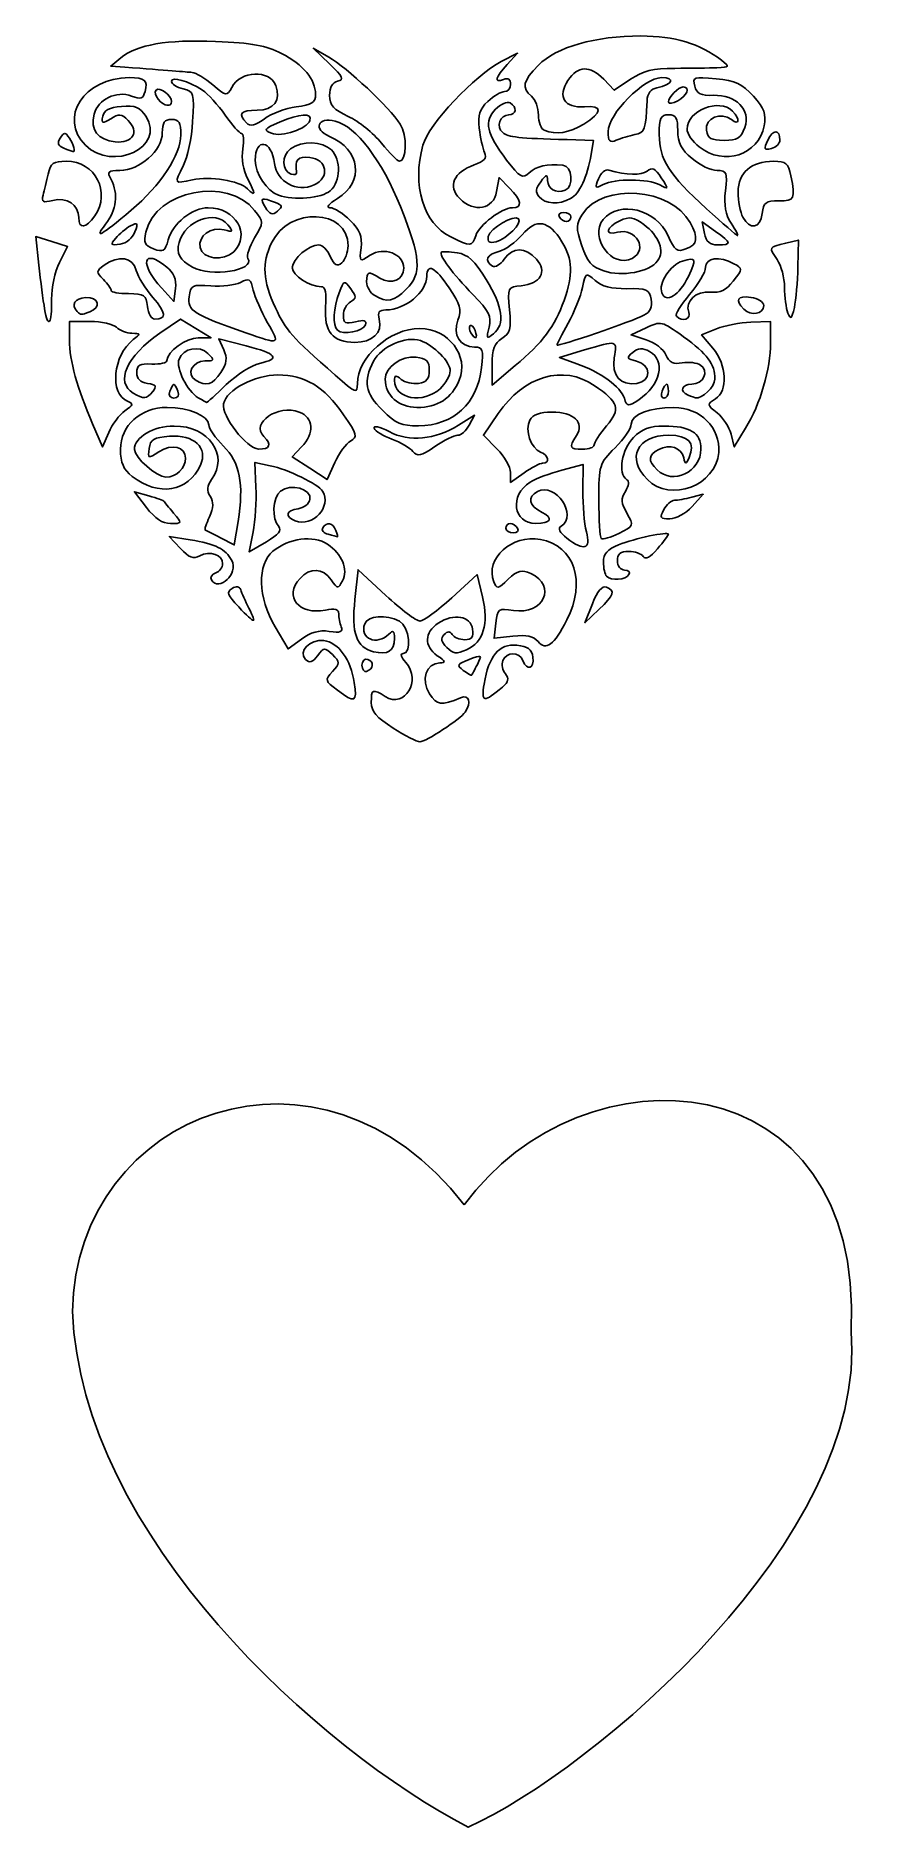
# Model space of a CAD drawing. Header units: centimetres. Extents: x -12.6 to 14, y -36.2 to 21.
import ezdxf

# ---------------------------------------------------------------- set-up
doc = ezdxf.new("R2010")
doc.units = ezdxf.units.CM
doc.header["$MEASUREMENT"] = 0
doc.layers.add('Layer 1', color=7, linetype='Continuous')

msp = doc.modelspace()

# ---------------------------------------------------------------- linework, layer by layer
at = {"layer": 'Layer 1', "color": 9}
for points, knots in [([(-5.82649, 18.1954), (-6.11337, 18.48229), (-6.01387, 18.60046), (-5.48544, 18.60046), (-5.48544, 18.60046), (-4.94786, 18.60046), (-4.71101, 18.91572), (-4.89275, 19.38934), (-4.89275, 19.38934), (-5.09123, 19.90656), (-6.01086, 19.86492), (-6.29947, 19.32564), (-6.29947, 19.32564), (-6.45213, 19.04039), (-6.46717, 19.04249), (-6.90371, 19.40981), (-6.90371, 19.40981), (-7.14994, 19.61699), (-7.44635, 19.79485), (-7.5624, 19.80504), (-7.5624, 19.80504), (-7.75176, 19.82167), (-8.35952, 19.8695), (-9.70821, 19.97389), (-9.70821, 19.97389), (-9.70821, 19.97389), (-10.16045, 20.00889), (-10.16045, 20.00889), (-10.16045, 20.00889), (-10.16045, 20.00889), (-9.84243, 20.26641), (-9.84243, 20.26641), (-9.84243, 20.26641), (-9.31175, 20.69613), (-8.37867, 20.85871), (-6.81057, 20.79469), (-6.81057, 20.79469), (-5.65719, 20.7476), (-5.18919, 20.66214), (-4.7069, 20.41056), (-4.7069, 20.41056), (-4.01105, 20.04758), (-3.62224, 19.57991), (-3.62224, 19.10589), (-3.62224, 19.10589), (-3.62224, 18.84487), (-3.73279, 18.77293), (-4.23803, 18.70517), (-4.23803, 18.70517), (-4.57671, 18.65974), (-5.03489, 18.48869), (-5.25622, 18.32506), (-5.25622, 18.32506), (-5.55582, 18.10355), (-5.70152, 18.07043), (-5.82649, 18.1954)], [0, 0, 0, 0, 0.06666667, 0.06666667, 0.06666667, 0.06666667, 0.13333333, 0.13333333, 0.13333333, 0.13333333, 0.2, 0.2, 0.2, 0.2, 0.26666667, 0.26666667, 0.26666667, 0.26666667, 0.33333333, 0.33333333, 0.33333333, 0.33333333, 0.4, 0.4, 0.4, 0.4, 0.46666667, 0.46666667, 0.46666667, 0.46666667, 0.53333333, 0.53333333, 0.53333333, 0.53333333, 0.6, 0.6, 0.6, 0.6, 0.66666667, 0.66666667, 0.66666667, 0.66666667, 0.73333333, 0.73333333, 0.73333333, 0.73333333, 0.8, 0.8, 0.8, 0.8, 0.86666667, 0.86666667, 0.86666667, 0.86666667, 1, 1, 1, 1]), ([(3.67937, 17.95737), (3.57744, 17.9985), (3.49405, 18.21856), (3.49405, 18.44641), (3.49405, 18.44641), (3.49405, 18.67425), (3.39398, 18.94372), (3.27166, 19.04523), (3.27166, 19.04523), (2.94782, 19.314), (2.99515, 19.5266), (3.49197, 20.03476), (3.49197, 20.03476), (4.05967, 20.61542), (5.31424, 20.97359), (6.76541, 20.9693), (6.76541, 20.9693), (7.85615, 20.96608), (8.63744, 20.73052), (9.33922, 20.19329), (9.33922, 20.19329), (9.61135, 19.98496), (9.60437, 19.97378), (9.19096, 19.95561), (9.19096, 19.95561), (8.95236, 19.94512), (8.34961, 19.93623), (7.85151, 19.93584), (7.85151, 19.93584), (7.14514, 19.9353), (6.83246, 19.85818), (6.43042, 19.58535), (6.43042, 19.58535), (6.43042, 19.58535), (5.91497, 19.23555), (5.91497, 19.23555), (5.91497, 19.23555), (5.91497, 19.23555), (5.57848, 19.58516), (5.57848, 19.58516), (5.57848, 19.58516), (5.14024, 20.04049), (4.74812, 20.02816), (4.43427, 19.54915), (4.43427, 19.54915), (4.09323, 19.02866), (4.32474, 18.66034), (4.96034, 18.71222), (4.96034, 18.71222), (5.55669, 18.76089), (5.5479, 18.52499), (4.93954, 18.15407), (4.93954, 18.15407), (4.47136, 17.86861), (4.05889, 17.80423), (3.67937, 17.95737)], [0, 0, 0, 0, 0.06666667, 0.06666667, 0.06666667, 0.06666667, 0.13333333, 0.13333333, 0.13333333, 0.13333333, 0.2, 0.2, 0.2, 0.2, 0.26666667, 0.26666667, 0.26666667, 0.26666667, 0.33333333, 0.33333333, 0.33333333, 0.33333333, 0.4, 0.4, 0.4, 0.4, 0.46666667, 0.46666667, 0.46666667, 0.46666667, 0.53333333, 0.53333333, 0.53333333, 0.53333333, 0.6, 0.6, 0.6, 0.6, 0.66666667, 0.66666667, 0.66666667, 0.66666667, 0.73333333, 0.73333333, 0.73333333, 0.73333333, 0.8, 0.8, 0.8, 0.8, 0.86666667, 0.86666667, 0.86666667, 0.86666667, 1, 1, 1, 1]), ([(-1.51726, 17.54827), (-1.773, 17.86651), (-2.24946, 18.25012), (-2.57604, 18.40074), (-2.57604, 18.40074), (-3.05046, 18.61954), (-3.17059, 18.75436), (-3.17365, 19.07142), (-3.17365, 19.07142), (-3.17615, 19.33145), (-3.08803, 19.48733), (-2.91803, 19.52359), (-2.91803, 19.52359), (-2.70395, 19.56924), (-2.74932, 19.66643), (-3.17747, 20.07932), (-3.17747, 20.07932), (-3.17747, 20.07932), (-3.69637, 20.57972), (-3.69637, 20.57972), (-3.69637, 20.57972), (-3.69637, 20.57972), (-3.19939, 20.29431), (-3.19939, 20.29431), (-3.19939, 20.29431), (-2.61622, 19.95941), (-1.25895, 18.6876), (-0.91706, 18.15569), (-0.91706, 18.15569), (-0.68842, 17.79998), (-0.70875, 16.96964), (-0.9461, 16.96964), (-0.9461, 16.96964), (-1.00449, 16.96964), (-1.26151, 17.23003), (-1.51726, 17.54827)], [0, 0, 0, 0, 0.1, 0.1, 0.1, 0.1, 0.2, 0.2, 0.2, 0.2, 0.3, 0.3, 0.3, 0.3, 0.4, 0.4, 0.4, 0.4, 0.5, 0.5, 0.5, 0.5, 0.6, 0.6, 0.6, 0.6, 0.7, 0.7, 0.7, 0.7, 0.8, 0.8, 0.8, 0.8, 1, 1, 1, 1]), ([(0.69441, 14.55492), (-0.17856, 14.98496), (-0.55045, 16.20579), (-0.19666, 17.48007), (-0.19666, 17.48007), (-0.01117, 18.14816), (1.46591, 19.72427), (2.30875, 20.15343), (2.30875, 20.15343), (2.30875, 20.15343), (2.8269, 20.41726), (2.8269, 20.41726), (2.8269, 20.41726), (2.8269, 20.41726), (2.49332, 20.05527), (2.49332, 20.05527), (2.49332, 20.05527), (2.10667, 19.63568), (2.06595, 19.46331), (2.38213, 19.58464), (2.38213, 19.58464), (2.52295, 19.63868), (2.60451, 19.5826), (2.60451, 19.43173), (2.60451, 19.43173), (2.60451, 19.3007), (2.51702, 19.19349), (2.41008, 19.19349), (2.41008, 19.19349), (2.30315, 19.19349), (2.06344, 19.05167), (1.87739, 18.87835), (1.87739, 18.87835), (1.61296, 18.63199), (1.55308, 18.44593), (1.60306, 18.02587), (1.60306, 18.02587), (1.63822, 17.73034), (1.71523, 17.37974), (1.77419, 17.24676), (1.77419, 17.24676), (1.85439, 17.06588), (1.76998, 16.96614), (1.43903, 16.85077), (1.43903, 16.85077), (0.7846, 16.62264), (0.58962, 16.16768), (0.97928, 15.77801), (0.97928, 15.77801), (1.44231, 15.31498), (2.06239, 15.43402), (2.16028, 16.00474), (2.16028, 16.00474), (2.16028, 16.00474), (2.23636, 16.44827), (2.23636, 16.44827), (2.23636, 16.44827), (2.23636, 16.44827), (2.56869, 16.11593), (2.56869, 16.11593), (2.56869, 16.11593), (2.95909, 15.72554), (2.9954, 15.48708), (2.66446, 15.48708), (2.66446, 15.48708), (2.3233, 15.48708), (1.60012, 14.93633), (1.49137, 14.5937), (1.49137, 14.5937), (1.3796, 14.24153), (1.33498, 14.23936), (0.69441, 14.55492)], [0, 0, 0, 0, 0.05263158, 0.05263158, 0.05263158, 0.05263158, 0.10526316, 0.10526316, 0.10526316, 0.10526316, 0.15789474, 0.15789474, 0.15789474, 0.15789474, 0.21052632, 0.21052632, 0.21052632, 0.21052632, 0.26315789, 0.26315789, 0.26315789, 0.26315789, 0.31578947, 0.31578947, 0.31578947, 0.31578947, 0.36842105, 0.36842105, 0.36842105, 0.36842105, 0.42105263, 0.42105263, 0.42105263, 0.42105263, 0.47368421, 0.47368421, 0.47368421, 0.47368421, 0.52631579, 0.52631579, 0.52631579, 0.52631579, 0.57894737, 0.57894737, 0.57894737, 0.57894737, 0.63157895, 0.63157895, 0.63157895, 0.63157895, 0.68421053, 0.68421053, 0.68421053, 0.68421053, 0.73684211, 0.73684211, 0.73684211, 0.73684211, 0.78947368, 0.78947368, 0.78947368, 0.78947368, 0.84210526, 0.84210526, 0.84210526, 0.84210526, 0.89473684, 0.89473684, 0.89473684, 0.89473684, 1, 1, 1, 1]), ([(-10.96766, 17.4818), (-11.8441, 18.35824), (-11.01302, 19.63826), (-9.56754, 19.63826), (-9.56754, 19.63826), (-9.06564, 19.63826), (-8.97043, 19.5542), (-9.06457, 19.19422), (-9.06457, 19.19422), (-9.12396, 18.96712), (-9.20332, 18.94066), (-9.4938, 19.0511), (-9.4938, 19.0511), (-9.97507, 19.23408), (-10.57179, 18.94813), (-10.68979, 18.47797), (-10.68979, 18.47797), (-10.81747, 17.96928), (-10.57247, 17.64537), (-10.01835, 17.59026), (-10.01835, 17.59026), (-9.45484, 17.53422), (-9.23509, 17.90183), (-9.60874, 18.27548), (-9.60874, 18.27548), (-9.81542, 18.48217), (-9.90182, 18.49054), (-10.16054, 18.32897), (-10.16054, 18.32897), (-10.4306, 18.16031), (-10.46119, 18.16952), (-10.41636, 18.406), (-10.41636, 18.406), (-10.38023, 18.59654), (-10.20682, 18.68781), (-9.81963, 18.72007), (-9.81963, 18.72007), (-9.37407, 18.7572), (-9.22943, 18.69777), (-9.03198, 18.39644), (-9.03198, 18.39644), (-8.39728, 17.42776), (-10.10615, 16.62029), (-10.96766, 17.4818)], [0, 0, 0, 0, 0.08333333, 0.08333333, 0.08333333, 0.08333333, 0.16666667, 0.16666667, 0.16666667, 0.16666667, 0.25, 0.25, 0.25, 0.25, 0.33333333, 0.33333333, 0.33333333, 0.33333333, 0.41666667, 0.41666667, 0.41666667, 0.41666667, 0.5, 0.5, 0.5, 0.5, 0.58333333, 0.58333333, 0.58333333, 0.58333333, 0.66666667, 0.66666667, 0.66666667, 0.66666667, 0.75, 0.75, 0.75, 0.75, 0.83333333, 0.83333333, 0.83333333, 0.83333333, 1, 1, 1, 1]), ([(-5.79831, 16.09163), (-6.05744, 16.35077), (-6.99195, 16.50271), (-7.55103, 16.37662), (-7.55103, 16.37662), (-8.14717, 16.24217), (-8.14711, 16.24207), (-7.83747, 16.84087), (-7.83747, 16.84087), (-7.70962, 17.08811), (-7.57809, 17.7178), (-7.54519, 18.24018), (-7.54519, 18.24018), (-7.48799, 19.1485), (-7.50137, 19.19398), (-7.85178, 19.28193), (-7.85178, 19.28193), (-8.0533, 19.3325), (-8.21818, 19.43787), (-8.21818, 19.51606), (-8.21818, 19.51606), (-8.21818, 19.68453), (-7.68475, 19.53467), (-7.23274, 19.23921), (-7.23274, 19.23921), (-7.05768, 19.12479), (-6.73171, 18.76747), (-6.50836, 18.44517), (-6.50836, 18.44517), (-6.28501, 18.12288), (-6.04882, 17.85918), (-5.9835, 17.85918), (-5.9835, 17.85918), (-5.91817, 17.85918), (-5.90094, 17.63601), (-5.94521, 17.36323), (-5.94521, 17.36323), (-5.99573, 17.0519), (-5.93565, 16.69318), (-5.78382, 16.39957), (-5.78382, 16.39957), (-5.52956, 15.90787), (-5.53338, 15.8267), (-5.79831, 16.09163)], [0, 0, 0, 0, 0.08333333, 0.08333333, 0.08333333, 0.08333333, 0.16666667, 0.16666667, 0.16666667, 0.16666667, 0.25, 0.25, 0.25, 0.25, 0.33333333, 0.33333333, 0.33333333, 0.33333333, 0.41666667, 0.41666667, 0.41666667, 0.41666667, 0.5, 0.5, 0.5, 0.5, 0.58333333, 0.58333333, 0.58333333, 0.58333333, 0.66666667, 0.66666667, 0.66666667, 0.66666667, 0.75, 0.75, 0.75, 0.75, 0.83333333, 0.83333333, 0.83333333, 0.83333333, 1, 1, 1, 1]), ([(5.71789, 17.91484), (5.71789, 18.47813), (6.86844, 19.63826), (7.42707, 19.63826), (7.42707, 19.63826), (7.8887, 19.63826), (7.78031, 19.4091), (7.27458, 19.31585), (7.27458, 19.31585), (7.07847, 19.27968), (6.97262, 19.13676), (6.96199, 18.89375), (6.96199, 18.89375), (6.9212, 17.96144), (6.89584, 17.89199), (6.57036, 17.8214), (6.57036, 17.8214), (6.38689, 17.78161), (6.12004, 17.69998), (5.97734, 17.64), (5.97734, 17.64), (5.76896, 17.55241), (5.71789, 17.60652), (5.71789, 17.91484)], [0, 0, 0, 0, 0.14285714, 0.14285714, 0.14285714, 0.14285714, 0.28571429, 0.28571429, 0.28571429, 0.28571429, 0.42857143, 0.42857143, 0.42857143, 0.42857143, 0.57142857, 0.57142857, 0.57142857, 0.57142857, 0.71428571, 0.71428571, 0.71428571, 0.71428571, 1, 1, 1, 1]), ([(8.62888, 17.42517), (8.41403, 17.59417), (8.23824, 17.85069), (8.23824, 17.99522), (8.23824, 17.99522), (8.23824, 18.58801), (9.26657, 18.99539), (9.69115, 18.57081), (9.69115, 18.57081), (9.94436, 18.3176), (9.9123, 18.08351), (9.65379, 18.29805), (9.65379, 18.29805), (9.32705, 18.56922), (8.80448, 18.34521), (8.85969, 17.95764), (8.85969, 17.95764), (8.89654, 17.69899), (9.00529, 17.6368), (9.42072, 17.6368), (9.42072, 17.6368), (9.85027, 17.6368), (9.9601, 17.70519), (10.08055, 18.0477), (10.08055, 18.0477), (10.27961, 18.6137), (9.80309, 19.10194), (9.07821, 19.07469), (9.07821, 19.07469), (8.67537, 19.05955), (8.54947, 19.1212), (8.48576, 19.36484), (8.48576, 19.36484), (8.40982, 19.65523), (8.4515, 19.66973), (9.16522, 19.60116), (9.16522, 19.60116), (9.78762, 19.54135), (10.00383, 19.44052), (10.35685, 19.04542), (10.35685, 19.04542), (10.70582, 18.65486), (10.77107, 18.47439), (10.69878, 18.09977), (10.69878, 18.09977), (10.51859, 17.16592), (9.4155, 16.80641), (8.62888, 17.42517)], [0, 0, 0, 0, 0.07692308, 0.07692308, 0.07692308, 0.07692308, 0.15384615, 0.15384615, 0.15384615, 0.15384615, 0.23076923, 0.23076923, 0.23076923, 0.23076923, 0.30769231, 0.30769231, 0.30769231, 0.30769231, 0.38461538, 0.38461538, 0.38461538, 0.38461538, 0.46153846, 0.46153846, 0.46153846, 0.46153846, 0.53846154, 0.53846154, 0.53846154, 0.53846154, 0.61538462, 0.61538462, 0.61538462, 0.61538462, 0.69230769, 0.69230769, 0.69230769, 0.69230769, 0.76923077, 0.76923077, 0.76923077, 0.76923077, 0.84615385, 0.84615385, 0.84615385, 0.84615385, 1, 1, 1, 1]), ([(-8.64351, 18.94768), (-8.73433, 19.05711), (-8.76531, 19.18996), (-8.71237, 19.2429), (-8.71237, 19.2429), (-8.6011, 19.35417), (-8.21818, 19.07206), (-8.21818, 18.87882), (-8.21818, 18.87882), (-8.21818, 18.68363), (-8.45637, 18.72219), (-8.64351, 18.94768)], [0, 0, 0, 0, 0.25, 0.25, 0.25, 0.25, 0.5, 0.5, 0.5, 0.5, 1, 1, 1, 1]), ([(3.51471, 15.83282), (3.39311, 15.97935), (3.40634, 16.10369), (3.56597, 16.31465), (3.56597, 16.31465), (3.75253, 16.5612), (3.78176, 16.56616), (3.78585, 16.35191), (3.78585, 16.35191), (3.791, 16.08169), (4.05509, 15.93651), (4.34652, 16.04368), (4.34652, 16.04368), (4.63766, 16.15074), (4.57598, 16.81739), (4.27239, 16.84488), (4.27239, 16.84488), (3.77231, 16.89016), (3.43364, 16.81267), (3.19749, 16.59897), (3.19749, 16.59897), (2.98508, 16.40674), (2.90731, 16.451), (2.47953, 17.00759), (2.47953, 17.00759), (1.8355, 17.84555), (1.74661, 18.25322), (2.12533, 18.63194), (2.12533, 18.63194), (2.29089, 18.7975), (2.49979, 18.88757), (2.58956, 18.83209), (2.58956, 18.83209), (2.81965, 18.68988), (2.79255, 18.45221), (2.54625, 18.45221), (2.54625, 18.45221), (2.26645, 18.45221), (2.13518, 18.06397), (2.35388, 17.88327), (2.35388, 17.88327), (2.53144, 17.73654), (2.86087, 17.70065), (4.40957, 17.65928), (4.40957, 17.65928), (4.40957, 17.65928), (5.25096, 17.6368), (5.25096, 17.6368), (5.25096, 17.6368), (5.25096, 17.6368), (5.17541, 17.19203), (5.17541, 17.19203), (5.17541, 17.19203), (5.05166, 16.46352), (4.80468, 15.92961), (4.52125, 15.77793), (4.52125, 15.77793), (4.14575, 15.57696), (3.70721, 15.60088), (3.51471, 15.83282)], [0, 0, 0, 0, 0.0625, 0.0625, 0.0625, 0.0625, 0.125, 0.125, 0.125, 0.125, 0.1875, 0.1875, 0.1875, 0.1875, 0.25, 0.25, 0.25, 0.25, 0.3125, 0.3125, 0.3125, 0.3125, 0.375, 0.375, 0.375, 0.375, 0.4375, 0.4375, 0.4375, 0.4375, 0.5, 0.5, 0.5, 0.5, 0.5625, 0.5625, 0.5625, 0.5625, 0.625, 0.625, 0.625, 0.625, 0.6875, 0.6875, 0.6875, 0.6875, 0.75, 0.75, 0.75, 0.75, 0.8125, 0.8125, 0.8125, 0.8125, 0.875, 0.875, 0.875, 0.875, 1, 1, 1, 1]), ([(7.64522, 18.86211), (7.64522, 19.01974), (7.96372, 19.34174), (8.11964, 19.34174), (8.11964, 19.34174), (8.34976, 19.34174), (8.23453, 19.05367), (7.94173, 18.89698), (7.94173, 18.89698), (7.77865, 18.80969), (7.64522, 18.794), (7.64522, 18.86211)], [0, 0, 0, 0, 0.25, 0.25, 0.25, 0.25, 0.5, 0.5, 0.5, 0.5, 1, 1, 1, 1]), ([(-10.3281, 14.95821), (-9.97093, 15.41228), (-9.9066, 15.93022), (-10.15073, 16.38637), (-10.15073, 16.38637), (-10.28638, 16.63985), (-10.25329, 16.67313), (-9.86559, 16.67313), (-9.86559, 16.67313), (-9.2448, 16.67313), (-8.51469, 17.32127), (-8.51469, 17.87236), (-8.51469, 17.87236), (-8.51469, 18.20511), (-8.44679, 18.30395), (-8.21818, 18.30395), (-8.21818, 18.30395), (-7.98106, 18.30395), (-7.92167, 18.20511), (-7.92167, 17.81047), (-7.92167, 17.81047), (-7.92167, 17.18359), (-8.57201, 16.19762), (-9.50895, 15.40403), (-9.50895, 15.40403), (-10.46514, 14.59413), (-10.72628, 14.45201), (-10.3281, 14.95821)], [0, 0, 0, 0, 0.125, 0.125, 0.125, 0.125, 0.25, 0.25, 0.25, 0.25, 0.375, 0.375, 0.375, 0.375, 0.5, 0.5, 0.5, 0.5, 0.625, 0.625, 0.625, 0.625, 0.75, 0.75, 0.75, 0.75, 1, 1, 1, 1]), ([(-5.03067, 17.86248), (-5.29291, 17.96383), (-5.26347, 18.00454), (-4.77599, 18.21464), (-4.77599, 18.21464), (-4.12139, 18.49677), (-3.72286, 18.52099), (-3.80532, 18.27362), (-3.80532, 18.27362), (-3.89628, 18.00073), (-4.69498, 17.73274), (-5.03067, 17.86248)], [0, 0, 0, 0, 0.25, 0.25, 0.25, 0.25, 0.5, 0.5, 0.5, 0.5, 1, 1, 1, 1]), ([(-1.73198, 12.68209), (-1.87467, 12.76521), (-1.99142, 12.96332), (-1.99142, 13.12235), (-1.99142, 13.12235), (-1.99142, 13.45821), (-1.93763, 13.47301), (-1.56428, 13.23984), (-1.56428, 13.23984), (-1.20045, 13.01263), (-0.80538, 13.1784), (-0.80538, 13.55828), (-0.80538, 13.55828), (-0.80538, 14.01535), (-1.43887, 14.25751), (-1.87942, 13.96885), (-1.87942, 13.96885), (-2.21762, 13.74725), (-2.22327, 13.75197), (-2.1696, 14.2117), (-2.1696, 14.2117), (-2.12789, 14.56894), (-2.21086, 14.77655), (-2.51813, 15.08382), (-2.51813, 15.08382), (-2.73993, 15.30561), (-3.02905, 15.48733), (-3.16063, 15.48764), (-3.16063, 15.48764), (-3.30031, 15.48796), (-3.20102, 15.60943), (-2.922, 15.77955), (-2.922, 15.77955), (-2.0519, 16.31008), (-2.1867, 17.3474), (-3.18003, 17.76507), (-3.18003, 17.76507), (-3.71294, 17.98914), (-3.55683, 18.3941), (-2.99218, 18.25238), (-2.99218, 18.25238), (-2.33615, 18.08773), (-1.49498, 16.98493), (-0.90935, 15.52175), (-0.90935, 15.52175), (-0.25941, 13.89788), (-0.22357, 13.3868), (-0.72451, 12.88586), (-0.72451, 12.88586), (-1.11902, 12.49136), (-1.33092, 12.4485), (-1.73198, 12.68209)], [0, 0, 0, 0, 0.07142857, 0.07142857, 0.07142857, 0.07142857, 0.14285714, 0.14285714, 0.14285714, 0.14285714, 0.21428571, 0.21428571, 0.21428571, 0.21428571, 0.28571429, 0.28571429, 0.28571429, 0.28571429, 0.35714286, 0.35714286, 0.35714286, 0.35714286, 0.42857143, 0.42857143, 0.42857143, 0.42857143, 0.5, 0.5, 0.5, 0.5, 0.57142857, 0.57142857, 0.57142857, 0.57142857, 0.64285714, 0.64285714, 0.64285714, 0.64285714, 0.71428571, 0.71428571, 0.71428571, 0.71428571, 0.78571429, 0.78571429, 0.78571429, 0.78571429, 0.85714286, 0.85714286, 0.85714286, 0.85714286, 1, 1, 1, 1]), ([(8.86068, 15.45246), (7.66354, 16.54169), (7.35091, 17.03198), (7.34968, 17.82212), (7.34968, 17.82212), (7.34886, 18.35369), (7.39507, 18.45221), (7.64522, 18.45221), (7.64522, 18.45221), (7.88378, 18.45221), (7.94173, 18.35337), (7.94173, 17.94649), (7.94173, 17.94649), (7.94173, 17.56378), (8.05268, 17.34741), (8.39788, 17.05695), (8.39788, 17.05695), (8.64875, 16.84585), (9.00749, 16.67313), (9.19507, 16.67313), (9.19507, 16.67313), (9.50997, 16.67313), (9.53054, 16.62356), (9.46326, 16.02664), (9.46326, 16.02664), (9.41138, 15.56636), (9.46423, 15.26743), (9.64677, 14.98884), (9.64677, 14.98884), (9.78779, 14.77363), (9.87881, 14.59864), (9.84905, 14.59999), (9.84905, 14.59999), (9.81928, 14.60133), (9.37452, 14.98494), (8.86068, 15.45246)], [0, 0, 0, 0, 0.1, 0.1, 0.1, 0.1, 0.2, 0.2, 0.2, 0.2, 0.3, 0.3, 0.3, 0.3, 0.4, 0.4, 0.4, 0.4, 0.5, 0.5, 0.5, 0.5, 0.6, 0.6, 0.6, 0.6, 0.7, 0.7, 0.7, 0.7, 0.8, 0.8, 0.8, 0.8, 1, 1, 1, 1]), ([(-11.65971, 17.3878), (-11.84454, 17.46116), (-11.87483, 17.54917), (-11.7709, 17.71096), (-11.7709, 17.71096), (-11.64395, 17.90858), (-11.61184, 17.90858), (-11.48208, 17.71092), (-11.48208, 17.71092), (-11.34756, 17.50601), (-11.28121, 17.252), (-11.36862, 17.27658), (-11.36862, 17.27658), (-11.38901, 17.28231), (-11.52, 17.33236), (-11.65971, 17.3878)], [0, 0, 0, 0, 0.2, 0.2, 0.2, 0.2, 0.4, 0.4, 0.4, 0.4, 0.6, 0.6, 0.6, 0.6, 1, 1, 1, 1]), ([(-4.80829, 15.88728), (-5.17523, 16.01975), (-5.54276, 16.57289), (-5.54628, 16.99796), (-5.54628, 16.99796), (-5.55242, 17.74156), (-5.019, 17.653), (-4.93286, 16.89613), (-4.93286, 16.89613), (-4.867, 16.3175), (-4.21479, 15.96518), (-3.66945, 16.21366), (-3.66945, 16.21366), (-3.15546, 16.44784), (-3.24653, 17.02613), (-3.80756, 17.09068), (-3.80756, 17.09068), (-4.18633, 17.13427), (-4.29714, 17.01085), (-4.22819, 16.62217), (-4.22819, 16.62217), (-4.21599, 16.55337), (-4.29148, 16.52554), (-4.39596, 16.56033), (-4.39596, 16.56033), (-4.69886, 16.66119), (-4.71688, 17.15445), (-4.42544, 17.36755), (-4.42544, 17.36755), (-4.06288, 17.63266), (-3.3977, 17.61346), (-3.11394, 17.32969), (-3.11394, 17.32969), (-2.79937, 17.01513), (-2.81946, 16.32998), (-3.15209, 16.02896), (-3.15209, 16.02896), (-3.41514, 15.7909), (-4.32555, 15.71302), (-4.80829, 15.88728)], [0, 0, 0, 0, 0.09090909, 0.09090909, 0.09090909, 0.09090909, 0.18181818, 0.18181818, 0.18181818, 0.18181818, 0.27272727, 0.27272727, 0.27272727, 0.27272727, 0.36363636, 0.36363636, 0.36363636, 0.36363636, 0.45454545, 0.45454545, 0.45454545, 0.45454545, 0.54545455, 0.54545455, 0.54545455, 0.54545455, 0.63636364, 0.63636364, 0.63636364, 0.63636364, 0.72727273, 0.72727273, 0.72727273, 0.72727273, 0.81818182, 0.81818182, 0.81818182, 0.81818182, 1, 1, 1, 1]), ([(10.81661, 17.64414), (10.98087, 17.99218), (11.20336, 17.99288), (11.20336, 17.64534), (11.20336, 17.64534), (11.20336, 17.53735), (11.08046, 17.41685), (10.93024, 17.37757), (10.93024, 17.37757), (10.6929, 17.3155), (10.67801, 17.35043), (10.81661, 17.64414)], [0, 0, 0, 0, 0.25, 0.25, 0.25, 0.25, 0.5, 0.5, 0.5, 0.5, 1, 1, 1, 1]), ([(-11.1833, 15.17242), (-11.1833, 15.58111), (-11.56183, 15.83237), (-12.00862, 15.72023), (-12.00862, 15.72023), (-12.32877, 15.63987), (-12.38095, 15.66808), (-12.32083, 15.889), (-12.32083, 15.889), (-12.28113, 16.03488), (-12.20783, 16.3377), (-12.15792, 16.56194), (-12.15792, 16.56194), (-12.08131, 16.90622), (-11.99092, 16.96964), (-11.57696, 16.96964), (-11.57696, 16.96964), (-10.65563, 16.96964), (-10.14309, 15.97984), (-10.67281, 15.22356), (-10.67281, 15.22356), (-10.95479, 14.82098), (-11.1833, 14.79809), (-11.1833, 15.17242)], [0, 0, 0, 0, 0.14285714, 0.14285714, 0.14285714, 0.14285714, 0.28571429, 0.28571429, 0.28571429, 0.28571429, 0.42857143, 0.42857143, 0.42857143, 0.42857143, 0.57142857, 0.57142857, 0.57142857, 0.57142857, 0.71428571, 0.71428571, 0.71428571, 0.71428571, 1, 1, 1, 1]), ([(5.41068, 16.41037), (5.48243, 16.59566), (5.63094, 16.72062), (5.74071, 16.68807), (5.74071, 16.68807), (6.30763, 16.51991), (6.77975, 16.50855), (6.96068, 16.6587), (6.96068, 16.6587), (7.11867, 16.78982), (7.21804, 16.74249), (7.41461, 16.44249), (7.41461, 16.44249), (7.65938, 16.06893), (7.65813, 16.06277), (7.36898, 16.21751), (7.36898, 16.21751), (6.99205, 16.41924), (5.93453, 16.42365), (5.56344, 16.22505), (5.56344, 16.22505), (5.31093, 16.08991), (5.29437, 16.11001), (5.41068, 16.41037)], [0, 0, 0, 0, 0.14285714, 0.14285714, 0.14285714, 0.14285714, 0.28571429, 0.28571429, 0.28571429, 0.28571429, 0.42857143, 0.42857143, 0.42857143, 0.42857143, 0.57142857, 0.57142857, 0.57142857, 0.57142857, 0.71428571, 0.71428571, 0.71428571, 0.71428571, 1, 1, 1, 1]), ([(10.02253, 15.18083), (9.93812, 15.33855), (9.86906, 15.7017), (9.86906, 15.98783), (9.86906, 15.98783), (9.86906, 16.60596), (10.28629, 16.96964), (10.99544, 16.96964), (10.99544, 16.96964), (11.40029, 16.96964), (11.47521, 16.90767), (11.55547, 16.50635), (11.55547, 16.50635), (11.70353, 15.76606), (11.67451, 15.70652), (11.1663, 15.70803), (11.1663, 15.70803), (10.75045, 15.70927), (10.67804, 15.65364), (10.63756, 15.30176), (10.63756, 15.30176), (10.58312, 14.82868), (10.24643, 14.76247), (10.02253, 15.18083)], [0, 0, 0, 0, 0.14285714, 0.14285714, 0.14285714, 0.14285714, 0.28571429, 0.28571429, 0.28571429, 0.28571429, 0.42857143, 0.42857143, 0.42857143, 0.42857143, 0.57142857, 0.57142857, 0.57142857, 0.57142857, 0.71428571, 0.71428571, 0.71428571, 0.71428571, 1, 1, 1, 1]), ([(-7.55103, 13.58866), (-7.96387, 13.82276), (-8.07684, 14.03012), (-7.97953, 14.37516), (-7.97953, 14.37516), (-7.77816, 15.08917), (-6.82493, 15.43597), (-6.4202, 14.94248), (-6.4202, 14.94248), (-6.23924, 14.72183), (-6.25287, 14.70369), (-6.54341, 14.77854), (-6.54341, 14.77854), (-6.96493, 14.88712), (-7.37621, 14.5845), (-7.30644, 14.21711), (-7.30644, 14.21711), (-7.23573, 13.84483), (-6.55776, 13.75879), (-6.23536, 14.08119), (-6.23536, 14.08119), (-5.68081, 14.63575), (-6.17116, 15.48708), (-7.04513, 15.48708), (-7.04513, 15.48708), (-7.55721, 15.48708), (-8.18524, 14.98344), (-8.32755, 14.45866), (-8.32755, 14.45866), (-8.4261, 14.09525), (-8.48528, 14.05863), (-8.78995, 14.17254), (-8.78995, 14.17254), (-9.08032, 14.28111), (-9.1226, 14.37185), (-9.04031, 14.70981), (-9.04031, 14.70981), (-8.71632, 16.04029), (-6.42803, 16.49607), (-5.56712, 15.40159), (-5.56712, 15.40159), (-5.27269, 15.02728), (-5.27269, 15.02599), (-5.57094, 14.52051), (-5.57094, 14.52051), (-5.73521, 14.24208), (-5.82909, 13.94872), (-5.77957, 13.86858), (-5.77957, 13.86858), (-5.54162, 13.48358), (-6.96819, 13.25815), (-7.55103, 13.58866)], [0, 0, 0, 0, 0.07142857, 0.07142857, 0.07142857, 0.07142857, 0.14285714, 0.14285714, 0.14285714, 0.14285714, 0.21428571, 0.21428571, 0.21428571, 0.21428571, 0.28571429, 0.28571429, 0.28571429, 0.28571429, 0.35714286, 0.35714286, 0.35714286, 0.35714286, 0.42857143, 0.42857143, 0.42857143, 0.42857143, 0.5, 0.5, 0.5, 0.5, 0.57142857, 0.57142857, 0.57142857, 0.57142857, 0.64285714, 0.64285714, 0.64285714, 0.64285714, 0.71428571, 0.71428571, 0.71428571, 0.71428571, 0.78571429, 0.78571429, 0.78571429, 0.78571429, 0.85714286, 0.85714286, 0.85714286, 0.85714286, 1, 1, 1, 1]), ([(5.57798, 13.46992), (5.1899, 13.60049), (5.0469, 13.76458), (4.87589, 14.27553), (4.87589, 14.27553), (4.68388, 14.84924), (4.68651, 14.9559), (4.90076, 15.28288), (4.90076, 15.28288), (5.56047, 16.28972), (7.72016, 16.12071), (8.33419, 15.01418), (8.33419, 15.01418), (8.60974, 14.51761), (8.57755, 14.30731), (8.20488, 14.16945), (8.20488, 14.16945), (7.9201, 14.0641), (7.84161, 14.12203), (7.63064, 14.59323), (7.63064, 14.59323), (7.25065, 15.44198), (6.08271, 15.73466), (5.565, 15.11086), (5.565, 15.11086), (5.09329, 14.54248), (5.84709, 13.52869), (6.48685, 13.87108), (6.48685, 13.87108), (7.01149, 14.15186), (6.61073, 14.85879), (6.01519, 14.70305), (6.01519, 14.70305), (5.58933, 14.59169), (5.64768, 14.86842), (6.09281, 15.07124), (6.09281, 15.07124), (6.40589, 15.21389), (6.53176, 15.19427), (6.85587, 14.95229), (6.85587, 14.95229), (7.3522, 14.58172), (7.53171, 14.10872), (7.29754, 13.78847), (7.29754, 13.78847), (7.04015, 13.43647), (6.1613, 13.27366), (5.57798, 13.46992)], [0, 0, 0, 0, 0.07692308, 0.07692308, 0.07692308, 0.07692308, 0.15384615, 0.15384615, 0.15384615, 0.15384615, 0.23076923, 0.23076923, 0.23076923, 0.23076923, 0.30769231, 0.30769231, 0.30769231, 0.30769231, 0.38461538, 0.38461538, 0.38461538, 0.38461538, 0.46153846, 0.46153846, 0.46153846, 0.46153846, 0.53846154, 0.53846154, 0.53846154, 0.53846154, 0.61538462, 0.61538462, 0.61538462, 0.61538462, 0.69230769, 0.69230769, 0.69230769, 0.69230769, 0.76923077, 0.76923077, 0.76923077, 0.76923077, 0.84615385, 0.84615385, 0.84615385, 0.84615385, 1, 1, 1, 1]), ([(-5.22336, 15.49462), (-5.41375, 15.79948), (-5.3517, 15.83075), (-4.90511, 15.655), (-4.90511, 15.655), (-4.67606, 15.56487), (-4.66494, 15.51932), (-4.83709, 15.37645), (-4.83709, 15.37645), (-4.99786, 15.24302), (-5.08238, 15.26888), (-5.22336, 15.49462)], [0, 0, 0, 0, 0.25, 0.25, 0.25, 0.25, 0.5, 0.5, 0.5, 0.5, 1, 1, 1, 1]), ([(-1.48736, 9.02312), (-2.03957, 9.57534), (-2.10622, 9.94261), (-1.77162, 10.58965), (-1.77162, 10.58965), (-1.52944, 11.05797), (-0.73024, 11.40657), (-0.27204, 11.24372), (-0.27204, 11.24372), (0.16884, 11.08703), (0.67718, 10.56988), (0.67718, 10.27805), (0.67718, 10.27805), (0.67718, 10.13236), (0.53117, 9.87713), (0.35271, 9.71087), (0.35271, 9.71087), (-0.18161, 9.21307), (-1.10189, 9.38035), (-1.10189, 9.97529), (-1.10189, 9.97529), (-1.10189, 10.14236), (-1.05738, 10.14924), (-0.88766, 10.00838), (-0.88766, 10.00838), (-0.76984, 9.9106), (-0.51966, 9.85239), (-0.33171, 9.87904), (-0.33171, 9.87904), (-0.07894, 9.91487), (0.01003, 10.02398), (0.01003, 10.29812), (0.01003, 10.29812), (0.01003, 10.5951), (-0.0736, 10.67834), (-0.41078, 10.71694), (-0.41078, 10.71694), (-0.87634, 10.77024), (-1.3984, 10.3974), (-1.3984, 10.01162), (-1.3984, 10.01162), (-1.3984, 9.50235), (-0.95881, 9.11207), (-0.38519, 9.11207), (-0.38519, 9.11207), (0.28105, 9.11207), (0.72298, 9.39632), (0.96494, 9.98048), (0.96494, 9.98048), (1.28659, 10.757), (0.62081, 11.63243), (-0.29139, 11.63243), (-0.29139, 11.63243), (-1.24804, 11.63243), (-2.28605, 10.71668), (-2.28738, 9.87153), (-2.28738, 9.87153), (-2.28791, 9.53794), (-2.32563, 9.55229), (-2.99216, 10.13961), (-2.99216, 10.13961), (-4.41069, 11.38957), (-4.55918, 11.55697), (-4.90147, 12.29203), (-4.90147, 12.29203), (-5.30926, 13.16776), (-5.3406, 13.70111), (-5.02353, 14.36928), (-5.02353, 14.36928), (-4.47115, 15.53334), (-2.58445, 15.45689), (-2.58445, 14.27045), (-2.58445, 14.27045), (-2.58445, 14.06262), (-2.67405, 13.81821), (-2.78357, 13.72732), (-2.78357, 13.72732), (-2.93808, 13.59909), (-3.02038, 13.64483), (-3.15103, 13.93155), (-3.15103, 13.93155), (-3.24362, 14.13477), (-3.40603, 14.30104), (-3.51195, 14.30104), (-3.51195, 14.30104), (-3.83868, 14.30104), (-4.36352, 13.85366), (-4.36352, 13.57515), (-4.36352, 13.57515), (-4.36352, 13.32414), (-3.81447, 12.96673), (-3.42888, 12.96673), (-3.42888, 12.96673), (-3.30819, 12.96673), (-3.26622, 12.75609), (-3.30065, 12.32322), (-3.30065, 12.32322), (-3.36298, 11.53945), (-3.07456, 11.18766), (-2.36963, 11.18766), (-2.36963, 11.18766), (-1.805, 11.18766), (-1.47714, 11.49882), (-1.58941, 11.92815), (-1.58941, 11.92815), (-1.64782, 12.15149), (-1.59442, 12.22545), (-1.37478, 12.22545), (-1.37478, 12.22545), (-0.76688, 12.22545), (-0.07804, 12.79239), (-0.06881, 13.30031), (-0.06881, 13.30031), (-0.06102, 13.72888), (0.19346, 13.5964), (0.64311, 12.92967), (0.64311, 12.92967), (1.00015, 12.40025), (1.04459, 12.23585), (0.92124, 11.90073), (0.92124, 11.90073), (0.74752, 11.42877), (0.98922, 11.0394), (1.4559, 11.0394), (1.4559, 11.0394), (1.72022, 11.0394), (1.74526, 10.96595), (1.67959, 10.38331), (1.67959, 10.38331), (1.55105, 9.24293), (0.78087, 8.53342), (-0.33837, 8.5243), (-0.33837, 8.5243), (-0.87777, 8.51991), (-1.06576, 8.60152), (-1.48736, 9.02312)], [0, 0, 0, 0, 0.02857143, 0.02857143, 0.02857143, 0.02857143, 0.05714286, 0.05714286, 0.05714286, 0.05714286, 0.08571429, 0.08571429, 0.08571429, 0.08571429, 0.11428571, 0.11428571, 0.11428571, 0.11428571, 0.14285714, 0.14285714, 0.14285714, 0.14285714, 0.17142857, 0.17142857, 0.17142857, 0.17142857, 0.2, 0.2, 0.2, 0.2, 0.22857143, 0.22857143, 0.22857143, 0.22857143, 0.25714286, 0.25714286, 0.25714286, 0.25714286, 0.28571429, 0.28571429, 0.28571429, 0.28571429, 0.31428571, 0.31428571, 0.31428571, 0.31428571, 0.34285714, 0.34285714, 0.34285714, 0.34285714, 0.37142857, 0.37142857, 0.37142857, 0.37142857, 0.4, 0.4, 0.4, 0.4, 0.42857143, 0.42857143, 0.42857143, 0.42857143, 0.45714286, 0.45714286, 0.45714286, 0.45714286, 0.48571429, 0.48571429, 0.48571429, 0.48571429, 0.51428571, 0.51428571, 0.51428571, 0.51428571, 0.54285714, 0.54285714, 0.54285714, 0.54285714, 0.57142857, 0.57142857, 0.57142857, 0.57142857, 0.6, 0.6, 0.6, 0.6, 0.62857143, 0.62857143, 0.62857143, 0.62857143, 0.65714286, 0.65714286, 0.65714286, 0.65714286, 0.68571429, 0.68571429, 0.68571429, 0.68571429, 0.71428571, 0.71428571, 0.71428571, 0.71428571, 0.74285714, 0.74285714, 0.74285714, 0.74285714, 0.77142857, 0.77142857, 0.77142857, 0.77142857, 0.8, 0.8, 0.8, 0.8, 0.82857143, 0.82857143, 0.82857143, 0.82857143, 0.85714286, 0.85714286, 0.85714286, 0.85714286, 0.88571429, 0.88571429, 0.88571429, 0.88571429, 0.91428571, 0.91428571, 0.91428571, 0.91428571, 0.94285714, 0.94285714, 0.94285714, 0.94285714, 1, 1, 1, 1]), ([(-10.00235, 14.51727), (-9.89065, 14.65187), (-9.67862, 14.82656), (-9.53117, 14.90547), (-9.53117, 14.90547), (-9.29705, 15.03077), (-9.27876, 15.00626), (-9.38685, 14.71206), (-9.38685, 14.71206), (-9.45691, 14.52139), (-9.66142, 14.3529), (-9.85804, 14.32386), (-9.85804, 14.32386), (-10.1658, 14.27841), (-10.18227, 14.30049), (-10.00235, 14.51727)], [0, 0, 0, 0, 0.2, 0.2, 0.2, 0.2, 0.4, 0.4, 0.4, 0.4, 0.6, 0.6, 0.6, 0.6, 1, 1, 1, 1]), ([(2.01149, 10.47104), (2.01149, 10.96788), (2.08377, 11.16147), (2.32568, 11.31255), (2.32568, 11.31255), (2.59434, 11.48033), (2.62983, 11.6133), (2.57057, 12.23003), (2.57057, 12.23003), (2.50232, 12.94035), (2.50801, 12.95198), (2.94564, 12.99608), (2.94564, 12.99608), (3.56444, 13.05844), (3.7867, 13.45098), (3.42777, 13.84759), (3.42777, 13.84759), (3.07349, 14.23907), (2.67978, 14.23623), (2.40238, 13.84019), (2.40238, 13.84019), (2.28196, 13.66827), (2.1114, 13.57214), (2.02334, 13.62656), (2.02334, 13.62656), (1.75341, 13.79338), (1.84441, 13.99415), (2.23431, 14.09201), (2.23431, 14.09201), (2.4384, 14.14323), (2.77156, 14.38263), (2.97467, 14.62401), (2.97467, 14.62401), (3.42474, 15.15889), (3.82487, 15.08802), (4.24501, 14.39899), (4.24501, 14.39899), (4.58814, 13.83626), (4.60534, 13.36058), (4.31258, 12.53081), (4.31258, 12.53081), (4.01818, 11.69639), (3.63622, 11.18605), (2.75211, 10.44583), (2.75211, 10.44583), (2.75211, 10.44583), (2.01149, 9.82574), (2.01149, 9.82574), (2.01149, 9.82574), (2.01149, 9.82574), (2.01149, 10.47104), (2.01149, 10.47104)], [0, 0, 0, 0, 0.07142857, 0.07142857, 0.07142857, 0.07142857, 0.14285714, 0.14285714, 0.14285714, 0.14285714, 0.21428571, 0.21428571, 0.21428571, 0.21428571, 0.28571429, 0.28571429, 0.28571429, 0.28571429, 0.35714286, 0.35714286, 0.35714286, 0.35714286, 0.42857143, 0.42857143, 0.42857143, 0.42857143, 0.5, 0.5, 0.5, 0.5, 0.57142857, 0.57142857, 0.57142857, 0.57142857, 0.64285714, 0.64285714, 0.64285714, 0.64285714, 0.71428571, 0.71428571, 0.71428571, 0.71428571, 0.78571429, 0.78571429, 0.78571429, 0.78571429, 0.85714286, 0.85714286, 0.85714286, 0.85714286, 1, 1, 1, 1]), ([(1.89348, 14.57098), (1.94378, 14.83219), (2.71483, 15.27793), (2.86193, 15.13083), (2.86193, 15.13083), (2.98965, 15.00311), (2.48383, 14.49109), (2.14151, 14.40157), (2.14151, 14.40157), (1.92357, 14.34457), (1.85844, 14.38905), (1.89348, 14.57098)], [0, 0, 0, 0, 0.25, 0.25, 0.25, 0.25, 0.5, 0.5, 0.5, 0.5, 1, 1, 1, 1]), ([(4.1612, 15.19057), (4.11081, 15.27211), (4.17358, 15.33883), (4.30071, 15.33883), (4.30071, 15.33883), (4.42783, 15.33883), (4.53184, 15.27211), (4.53184, 15.19057), (4.53184, 15.19057), (4.53184, 15.10903), (4.46907, 15.04232), (4.39234, 15.04232), (4.39234, 15.04232), (4.31561, 15.04232), (4.2116, 15.10903), (4.1612, 15.19057)], [0, 0, 0, 0, 0.2, 0.2, 0.2, 0.2, 0.4, 0.4, 0.4, 0.4, 0.6, 0.6, 0.6, 0.6, 1, 1, 1, 1]), ([(8.79599, 14.66641), (8.79599, 14.66641), (8.72614, 15.0318), (8.72614, 15.0318), (8.72614, 15.0318), (8.72614, 15.0318), (9.14934, 14.73045), (9.14934, 14.73045), (9.14934, 14.73045), (9.66422, 14.36382), (9.67444, 14.30104), (9.21919, 14.30104), (9.21919, 14.30104), (8.96136, 14.30104), (8.84695, 14.39982), (8.79599, 14.66641)], [0, 0, 0, 0, 0.2, 0.2, 0.2, 0.2, 0.4, 0.4, 0.4, 0.4, 0.6, 0.6, 0.6, 0.6, 1, 1, 1, 1]), ([(-12.27147, 12.2556), (-12.31875, 12.52441), (-12.40124, 13.15379), (-12.45478, 13.65423), (-12.45478, 13.65423), (-12.45478, 13.65423), (-12.55213, 14.56411), (-12.55213, 14.56411), (-12.55213, 14.56411), (-12.55213, 14.56411), (-12.0457, 14.4056), (-12.0457, 14.4056), (-12.0457, 14.4056), (-12.0457, 14.4056), (-11.53928, 14.24709), (-11.53928, 14.24709), (-11.53928, 14.24709), (-11.53928, 14.24709), (-11.80025, 13.73522), (-11.80025, 13.73522), (-11.80025, 13.73522), (-11.94378, 13.45369), (-12.05532, 12.9295), (-12.04811, 12.57035), (-12.04811, 12.57035), (-12.03201, 11.76841), (-12.15523, 11.59477), (-12.27147, 12.2556)], [0, 0, 0, 0, 0.125, 0.125, 0.125, 0.125, 0.25, 0.25, 0.25, 0.25, 0.375, 0.375, 0.375, 0.375, 0.5, 0.5, 0.5, 0.5, 0.625, 0.625, 0.625, 0.625, 0.75, 0.75, 0.75, 0.75, 1, 1, 1, 1]), ([(11.45874, 12.12638), (11.39983, 12.27575), (11.35162, 12.64452), (11.35162, 12.94587), (11.35162, 12.94587), (11.35162, 13.24722), (11.24474, 13.64637), (11.11411, 13.83287), (11.11411, 13.83287), (10.84143, 14.22218), (10.84363, 14.22637), (11.38869, 14.35713), (11.38869, 14.35713), (11.38869, 14.35713), (11.79639, 14.45494), (11.79639, 14.45494), (11.79639, 14.45494), (11.79639, 14.45494), (11.77885, 13.59964), (11.77885, 13.59964), (11.77885, 13.59964), (11.7692, 13.12923), (11.71733, 12.5442), (11.66359, 12.29958), (11.66359, 12.29958), (11.58251, 11.93057), (11.54762, 11.90107), (11.45874, 12.12638)], [0, 0, 0, 0, 0.125, 0.125, 0.125, 0.125, 0.25, 0.25, 0.25, 0.25, 0.375, 0.375, 0.375, 0.375, 0.5, 0.5, 0.5, 0.5, 0.625, 0.625, 0.625, 0.625, 0.75, 0.75, 0.75, 0.75, 1, 1, 1, 1]), ([(-8.98668, 12.33664), (-9.02856, 12.70061), (-9.09325, 12.74435), (-9.58965, 12.74435), (-9.58965, 12.74435), (-9.89548, 12.74435), (-10.14566, 12.78962), (-10.14561, 12.84495), (-10.14561, 12.84495), (-10.14555, 12.90028), (-10.25849, 13.05853), (-10.39657, 13.19661), (-10.39657, 13.19661), (-10.63248, 13.43252), (-10.63077, 13.46), (-10.36823, 13.65197), (-10.36823, 13.65197), (-9.91563, 13.98292), (-9.44947, 13.90845), (-9.34403, 13.48835), (-9.34403, 13.48835), (-9.29324, 13.28599), (-9.05403, 12.8953), (-8.81244, 12.62015), (-8.81244, 12.62015), (-8.38529, 12.13365), (-8.36737, 11.92894), (-8.75194, 11.92894), (-8.75194, 11.92894), (-8.85525, 11.92894), (-8.96088, 12.1124), (-8.98668, 12.33664)], [0, 0, 0, 0, 0.11111111, 0.11111111, 0.11111111, 0.11111111, 0.22222222, 0.22222222, 0.22222222, 0.22222222, 0.33333333, 0.33333333, 0.33333333, 0.33333333, 0.44444444, 0.44444444, 0.44444444, 0.44444444, 0.55555556, 0.55555556, 0.55555556, 0.55555556, 0.66666667, 0.66666667, 0.66666667, 0.66666667, 0.77777778, 0.77777778, 0.77777778, 0.77777778, 1, 1, 1, 1]), ([(-8.53002, 12.91793), (-9.25864, 13.70973), (-9.13868, 14.21489), (-8.36987, 13.59235), (-8.36987, 13.59235), (-8.14247, 13.40821), (-8.05907, 13.20298), (-8.094, 12.91346), (-8.094, 12.91346), (-8.094, 12.91346), (-8.14405, 12.49849), (-8.14405, 12.49849), (-8.14405, 12.49849), (-8.14405, 12.49849), (-8.53002, 12.91793), (-8.53002, 12.91793)], [0, 0, 0, 0, 0.2, 0.2, 0.2, 0.2, 0.4, 0.4, 0.4, 0.4, 0.6, 0.6, 0.6, 0.6, 1, 1, 1, 1]), ([(1.91615, 11.6717), (2.00267, 12.01909), (1.925, 12.17739), (1.40692, 12.70949), (1.40692, 12.70949), (0.74992, 13.38429), (0.30528, 13.98177), (0.39765, 14.06571), (0.39765, 14.06571), (0.42908, 14.09427), (0.65495, 14.08626), (0.89957, 14.04792), (0.89957, 14.04792), (1.24495, 13.99378), (1.452, 13.80224), (1.82617, 13.19074), (1.82617, 13.19074), (2.36003, 12.31823), (2.43428, 11.77277), (2.06102, 11.46526), (2.06102, 11.46526), (1.8383, 11.28177), (1.82408, 11.30204), (1.91615, 11.6717)], [0, 0, 0, 0, 0.14285714, 0.14285714, 0.14285714, 0.14285714, 0.28571429, 0.28571429, 0.28571429, 0.28571429, 0.42857143, 0.42857143, 0.42857143, 0.42857143, 0.57142857, 0.57142857, 0.57142857, 0.57142857, 0.71428571, 0.71428571, 0.71428571, 0.71428571, 1, 1, 1, 1]), ([(7.43429, 12.76795), (7.31591, 13.07645), (7.69421, 13.65653), (8.09721, 13.78443), (8.09721, 13.78443), (8.52625, 13.9206), (8.55259, 13.85012), (8.28167, 13.29073), (8.28167, 13.29073), (7.98823, 12.68483), (7.56612, 12.42442), (7.43429, 12.76795)], [0, 0, 0, 0, 0.25, 0.25, 0.25, 0.25, 0.5, 0.5, 0.5, 0.5, 1, 1, 1, 1]), ([(7.89748, 12.02261), (7.84597, 12.07412), (8.03499, 12.38635), (8.31754, 12.71644), (8.31754, 12.71644), (8.60009, 13.04654), (8.83127, 13.43804), (8.83127, 13.58644), (8.83127, 13.58644), (8.83127, 13.89293), (9.27165, 13.94839), (9.73524, 13.70029), (9.73524, 13.70029), (10.02329, 13.54613), (10.02304, 13.53968), (9.71424, 13.14709), (9.71424, 13.14709), (9.48676, 12.8579), (9.29075, 12.76152), (8.9935, 12.7927), (8.9935, 12.7927), (8.53474, 12.84082), (8.15866, 12.49842), (8.29113, 12.15321), (8.29113, 12.15321), (8.37612, 11.93174), (8.08495, 11.83514), (7.89748, 12.02261)], [0, 0, 0, 0, 0.125, 0.125, 0.125, 0.125, 0.25, 0.25, 0.25, 0.25, 0.375, 0.375, 0.375, 0.375, 0.5, 0.5, 0.5, 0.5, 0.625, 0.625, 0.625, 0.625, 0.75, 0.75, 0.75, 0.75, 1, 1, 1, 1]), ([(-5.84608, 11.49406), (-7.52097, 12.07894), (-7.72463, 12.20795), (-7.66069, 12.64357), (-7.66069, 12.64357), (-7.6063, 13.01418), (-7.55888, 13.03772), (-6.96239, 12.99028), (-6.96239, 12.99028), (-6.61043, 12.96229), (-6.18355, 13.01372), (-6.01378, 13.10458), (-6.01378, 13.10458), (-5.74124, 13.25044), (-5.69396, 13.22168), (-5.60981, 12.85881), (-5.60981, 12.85881), (-5.55739, 12.63277), (-5.35279, 12.16429), (-5.15515, 11.81775), (-5.15515, 11.81775), (-4.74823, 11.10426), (-4.74036, 11.10794), (-5.84608, 11.49406)], [0, 0, 0, 0, 0.14285714, 0.14285714, 0.14285714, 0.14285714, 0.28571429, 0.28571429, 0.28571429, 0.28571429, 0.42857143, 0.42857143, 0.42857143, 0.42857143, 0.57142857, 0.57142857, 0.57142857, 0.57142857, 0.71428571, 0.71428571, 0.71428571, 0.71428571, 1, 1, 1, 1]), ([(-2.92358, 11.5762), (-3.07793, 11.73055), (-3.05267, 12.29298), (-2.86989, 12.77176), (-2.86989, 12.77176), (-2.71574, 13.17553), (-2.70363, 13.17968), (-2.49778, 12.89932), (-2.49778, 12.89932), (-2.31199, 12.64628), (-2.31339, 12.59363), (-2.50885, 12.48425), (-2.50885, 12.48425), (-2.63197, 12.41535), (-2.73271, 12.22162), (-2.73271, 12.05375), (-2.73271, 12.05375), (-2.73271, 11.79915), (-2.66883, 11.76457), (-2.34756, 11.8452), (-2.34756, 11.8452), (-2.06838, 11.91527), (-1.97974, 11.8891), (-2.02541, 11.75008), (-2.02541, 11.75008), (-2.09513, 11.53786), (-2.75708, 11.40971), (-2.92358, 11.5762)], [0, 0, 0, 0, 0.125, 0.125, 0.125, 0.125, 0.25, 0.25, 0.25, 0.25, 0.375, 0.375, 0.375, 0.375, 0.5, 0.5, 0.5, 0.5, 0.625, 0.625, 0.625, 0.625, 0.75, 0.75, 0.75, 0.75, 1, 1, 1, 1]), ([(4.08707, 11.10426), (4.08707, 11.12959), (4.24727, 11.44225), (4.44307, 11.79907), (4.44307, 11.79907), (4.63887, 12.15589), (4.84533, 12.66928), (4.90187, 12.93994), (4.90187, 12.93994), (5.00265, 13.42231), (5.01058, 13.42671), (5.30294, 13.16233), (5.30294, 13.16233), (5.50905, 12.97593), (5.82156, 12.89587), (6.31448, 12.90317), (6.31448, 12.90317), (6.9499, 12.91259), (7.03505, 12.8756), (7.09455, 12.56435), (7.09455, 12.56435), (7.14104, 12.32112), (7.07074, 12.16646), (6.86316, 12.05537), (6.86316, 12.05537), (6.51297, 11.86795), (4.08707, 11.03682), (4.08707, 11.10426)], [0, 0, 0, 0, 0.125, 0.125, 0.125, 0.125, 0.25, 0.25, 0.25, 0.25, 0.375, 0.375, 0.375, 0.375, 0.5, 0.5, 0.5, 0.5, 0.625, 0.625, 0.625, 0.625, 0.75, 0.75, 0.75, 0.75, 1, 1, 1, 1]), ([(-11.23272, 12.17603), (-11.44388, 12.38719), (-11.31461, 12.59706), (-10.96082, 12.61747), (-10.96082, 12.61747), (-10.54902, 12.64123), (-10.44934, 12.31126), (-10.82479, 12.16718), (-10.82479, 12.16718), (-11.11516, 12.05576), (-11.11239, 12.0557), (-11.23272, 12.17603)], [0, 0, 0, 0, 0.25, 0.25, 0.25, 0.25, 0.5, 0.5, 0.5, 0.5, 1, 1, 1, 1]), ([(10.05129, 12.25077), (9.75672, 12.54535), (9.84023, 12.68422), (10.27676, 12.62576), (10.27676, 12.62576), (10.50174, 12.59563), (10.68447, 12.47799), (10.68447, 12.36327), (10.68447, 12.36327), (10.68447, 12.09044), (10.28296, 12.01911), (10.05129, 12.25077)], [0, 0, 0, 0, 0.25, 0.25, 0.25, 0.25, 0.5, 0.5, 0.5, 0.5, 1, 1, 1, 1]), ([(-10.74149, 8.59318), (-11.23182, 9.71942), (-11.47647, 10.60594), (-11.47792, 11.26179), (-11.47792, 11.26179), (-11.47792, 11.26179), (-11.47924, 11.85481), (-11.47924, 11.85481), (-11.47924, 11.85481), (-11.47924, 11.85481), (-10.82003, 11.85481), (-10.82003, 11.85481), (-10.82003, 11.85481), (-10.45747, 11.85481), (-10.07733, 11.77142), (-9.97526, 11.66949), (-9.97526, 11.66949), (-9.8732, 11.56756), (-9.65293, 11.48205), (-9.48577, 11.47946), (-9.48577, 11.47946), (-9.20251, 11.47506), (-9.19938, 11.46143), (-9.43972, 11.27894), (-9.43972, 11.27894), (-10.09244, 10.78335), (-10.20889, 9.53738), (-9.62349, 9.31275), (-9.62349, 9.31275), (-9.42729, 9.23745), (-9.44071, 9.18857), (-9.70921, 9.0005), (-9.70921, 9.0005), (-9.88431, 8.87786), (-10.11559, 8.56925), (-10.22316, 8.31471), (-10.22316, 8.31471), (-10.22316, 8.31471), (-10.41877, 7.8519), (-10.41877, 7.8519), (-10.41877, 7.8519), (-10.41877, 7.8519), (-10.74149, 8.59318), (-10.74149, 8.59318)], [0, 0, 0, 0, 0.08333333, 0.08333333, 0.08333333, 0.08333333, 0.16666667, 0.16666667, 0.16666667, 0.16666667, 0.25, 0.25, 0.25, 0.25, 0.33333333, 0.33333333, 0.33333333, 0.33333333, 0.41666667, 0.41666667, 0.41666667, 0.41666667, 0.5, 0.5, 0.5, 0.5, 0.58333333, 0.58333333, 0.58333333, 0.58333333, 0.66666667, 0.66666667, 0.66666667, 0.66666667, 0.75, 0.75, 0.75, 0.75, 0.83333333, 0.83333333, 0.83333333, 0.83333333, 1, 1, 1, 1]), ([(-9.44129, 9.56872), (-10.03007, 9.91165), (-9.65768, 10.74878), (-8.5894, 11.48377), (-8.5894, 11.48377), (-8.5894, 11.48377), (-7.93602, 11.93331), (-7.93602, 11.93331), (-7.93602, 11.93331), (-7.93602, 11.93331), (-7.44701, 11.63517), (-7.44701, 11.63517), (-7.44701, 11.63517), (-7.44701, 11.63517), (-6.95801, 11.33702), (-6.95801, 11.33702), (-6.95801, 11.33702), (-6.95801, 11.33702), (-7.36571, 11.33647), (-7.36571, 11.33647), (-7.36571, 11.33647), (-7.75463, 11.33594), (-8.36644, 10.89171), (-8.36644, 10.60984), (-8.36644, 10.60984), (-8.36644, 10.53666), (-8.58326, 10.48662), (-8.84827, 10.49865), (-8.84827, 10.49865), (-9.23855, 10.51635), (-9.3301, 10.46417), (-9.3301, 10.22399), (-9.3301, 10.22399), (-9.3301, 10.02713), (-9.21509, 9.91118), (-8.98787, 9.87897), (-8.98787, 9.87897), (-8.71042, 9.83964), (-8.67878, 9.79054), (-8.8207, 9.61952), (-8.8207, 9.61952), (-9.0259, 9.37228), (-9.09441, 9.36667), (-9.44129, 9.56872)], [0, 0, 0, 0, 0.08333333, 0.08333333, 0.08333333, 0.08333333, 0.16666667, 0.16666667, 0.16666667, 0.16666667, 0.25, 0.25, 0.25, 0.25, 0.33333333, 0.33333333, 0.33333333, 0.33333333, 0.41666667, 0.41666667, 0.41666667, 0.41666667, 0.5, 0.5, 0.5, 0.5, 0.58333333, 0.58333333, 0.58333333, 0.58333333, 0.66666667, 0.66666667, 0.66666667, 0.66666667, 0.75, 0.75, 0.75, 0.75, 0.83333333, 0.83333333, 0.83333333, 0.83333333, 1, 1, 1, 1]), ([(1.33824, 11.49403), (1.28449, 11.581), (1.27231, 11.68395), (1.31118, 11.72281), (1.31118, 11.72281), (1.35004, 11.76167), (1.42134, 11.69052), (1.46962, 11.56469), (1.46962, 11.56469), (1.56987, 11.30345), (1.48443, 11.2575), (1.33824, 11.49403)], [0, 0, 0, 0, 0.25, 0.25, 0.25, 0.25, 0.5, 0.5, 0.5, 0.5, 1, 1, 1, 1]), ([(8.27531, 9.50677), (7.98289, 9.62476), (8.0593, 9.85335), (8.39115, 9.85335), (8.39115, 9.85335), (8.76028, 9.85335), (8.95156, 10.27689), (8.66755, 10.46536), (8.66755, 10.46536), (8.55374, 10.54089), (8.29107, 10.57196), (8.08382, 10.53441), (8.08382, 10.53441), (7.80043, 10.48307), (7.67179, 10.5464), (7.56493, 10.78984), (7.56493, 10.78984), (7.48678, 10.96787), (7.2045, 11.1841), (6.93764, 11.27036), (6.93764, 11.27036), (6.93764, 11.27036), (6.45245, 11.42719), (6.45245, 11.42719), (6.45245, 11.42719), (6.45245, 11.42719), (6.93279, 11.65468), (6.93279, 11.65468), (6.93279, 11.65468), (7.40134, 11.87658), (7.43062, 11.8696), (8.12582, 11.37015), (8.12582, 11.37015), (8.88698, 10.82331), (9.12778, 10.498), (9.12778, 10.01657), (9.12778, 10.01657), (9.12778, 9.77383), (8.70784, 9.37018), (8.50744, 9.42029), (8.50744, 9.42029), (8.48169, 9.42673), (8.37723, 9.46564), (8.27531, 9.50677)], [0, 0, 0, 0, 0.08333333, 0.08333333, 0.08333333, 0.08333333, 0.16666667, 0.16666667, 0.16666667, 0.16666667, 0.25, 0.25, 0.25, 0.25, 0.33333333, 0.33333333, 0.33333333, 0.33333333, 0.41666667, 0.41666667, 0.41666667, 0.41666667, 0.5, 0.5, 0.5, 0.5, 0.58333333, 0.58333333, 0.58333333, 0.58333333, 0.66666667, 0.66666667, 0.66666667, 0.66666667, 0.75, 0.75, 0.75, 0.75, 0.83333333, 0.83333333, 0.83333333, 0.83333333, 1, 1, 1, 1]), ([(9.64179, 8.26333), (9.58538, 8.4881), (9.38629, 8.79229), (9.19937, 8.93932), (9.19937, 8.93932), (8.87054, 9.19798), (8.86868, 9.21237), (9.14191, 9.383), (9.14191, 9.383), (9.55297, 9.63971), (9.51335, 10.46604), (9.06441, 10.99958), (9.06441, 10.99958), (9.06441, 10.99958), (8.70452, 11.42728), (8.70452, 11.42728), (8.70452, 11.42728), (8.70452, 11.42728), (9.1756, 11.62116), (9.1756, 11.62116), (9.1756, 11.62116), (9.43469, 11.72779), (9.93016, 11.82398), (10.27665, 11.83492), (10.27665, 11.83492), (10.27665, 11.83492), (10.90662, 11.85481), (10.90662, 11.85481), (10.90662, 11.85481), (10.90662, 11.85481), (10.90673, 11.1775), (10.90673, 11.1775), (10.90673, 11.1775), (10.90688, 10.33754), (10.58041, 9.22488), (10.10535, 8.44631), (10.10535, 8.44631), (10.10535, 8.44631), (9.74436, 7.85468), (9.74436, 7.85468), (9.74436, 7.85468), (9.74436, 7.85468), (9.64179, 8.26333), (9.64179, 8.26333)], [0, 0, 0, 0, 0.08333333, 0.08333333, 0.08333333, 0.08333333, 0.16666667, 0.16666667, 0.16666667, 0.16666667, 0.25, 0.25, 0.25, 0.25, 0.33333333, 0.33333333, 0.33333333, 0.33333333, 0.41666667, 0.41666667, 0.41666667, 0.41666667, 0.5, 0.5, 0.5, 0.5, 0.58333333, 0.58333333, 0.58333333, 0.58333333, 0.66666667, 0.66666667, 0.66666667, 0.66666667, 0.75, 0.75, 0.75, 0.75, 0.83333333, 0.83333333, 0.83333333, 0.83333333, 1, 1, 1, 1]), ([(-7.36571, 9.42046), (-7.71462, 9.62368), (-8.08865, 10.37333), (-7.98105, 10.65373), (-7.98105, 10.65373), (-7.8465, 11.00437), (-7.32998, 11.10427), (-7.05796, 10.83226), (-7.05796, 10.83226), (-6.83997, 10.61426), (-6.84784, 10.59463), (-7.15327, 10.59463), (-7.15327, 10.59463), (-7.5462, 10.59463), (-7.75863, 10.1771), (-7.46144, 9.98892), (-7.46144, 9.98892), (-7.11759, 9.77119), (-6.90309, 9.83446), (-6.64388, 10.23007), (-6.64388, 10.23007), (-6.45188, 10.52309), (-6.43197, 10.68342), (-6.55422, 10.95174), (-6.55422, 10.95174), (-6.55422, 10.95174), (-6.7114, 11.2967), (-6.7114, 11.2967), (-6.7114, 11.2967), (-6.7114, 11.2967), (-5.83397, 11.07568), (-5.83397, 11.07568), (-5.83397, 11.07568), (-4.85688, 10.82955), (-4.73313, 10.66726), (-5.4093, 10.51875), (-5.4093, 10.51875), (-5.65831, 10.46406), (-6.13618, 10.15854), (-6.47122, 9.83982), (-6.47122, 9.83982), (-6.80627, 9.5211), (-7.08621, 9.26236), (-7.09333, 9.26484), (-7.09333, 9.26484), (-7.10044, 9.26732), (-7.22301, 9.33735), (-7.36571, 9.42046)], [0, 0, 0, 0, 0.07692308, 0.07692308, 0.07692308, 0.07692308, 0.15384615, 0.15384615, 0.15384615, 0.15384615, 0.23076923, 0.23076923, 0.23076923, 0.23076923, 0.30769231, 0.30769231, 0.30769231, 0.30769231, 0.38461538, 0.38461538, 0.38461538, 0.38461538, 0.46153846, 0.46153846, 0.46153846, 0.46153846, 0.53846154, 0.53846154, 0.53846154, 0.53846154, 0.61538462, 0.61538462, 0.61538462, 0.61538462, 0.69230769, 0.69230769, 0.69230769, 0.69230769, 0.76923077, 0.76923077, 0.76923077, 0.76923077, 0.84615385, 0.84615385, 0.84615385, 0.84615385, 1, 1, 1, 1]), ([(6.23719, 9.40732), (6.12266, 9.76817), (5.46359, 10.24684), (4.72354, 10.50665), (4.72354, 10.50665), (4.72354, 10.50665), (4.1612, 10.70407), (4.1612, 10.70407), (4.1612, 10.70407), (4.1612, 10.70407), (4.96646, 10.94586), (4.96646, 10.94586), (4.96646, 10.94586), (6.02076, 11.26244), (6.00842, 11.26565), (5.91646, 10.69895), (5.91646, 10.69895), (5.82382, 10.12811), (6.10824, 9.80417), (6.63633, 9.87904), (6.63633, 9.87904), (7.10698, 9.94576), (7.09836, 10.47874), (6.62481, 10.59053), (6.62481, 10.59053), (6.31211, 10.66435), (6.29825, 10.69608), (6.50414, 10.86695), (6.50414, 10.86695), (6.6799, 11.01281), (6.8115, 11.01996), (7.04272, 10.89622), (7.04272, 10.89622), (7.57083, 10.61358), (7.3907, 9.81274), (6.69674, 9.35804), (6.69674, 9.35804), (6.35028, 9.13103), (6.32398, 9.13386), (6.23719, 9.40732)], [0, 0, 0, 0, 0.09090909, 0.09090909, 0.09090909, 0.09090909, 0.18181818, 0.18181818, 0.18181818, 0.18181818, 0.27272727, 0.27272727, 0.27272727, 0.27272727, 0.36363636, 0.36363636, 0.36363636, 0.36363636, 0.45454545, 0.45454545, 0.45454545, 0.45454545, 0.54545455, 0.54545455, 0.54545455, 0.54545455, 0.63636364, 0.63636364, 0.63636364, 0.63636364, 0.72727273, 0.72727273, 0.72727273, 0.72727273, 0.81818182, 0.81818182, 0.81818182, 0.81818182, 1, 1, 1, 1]), ([(2.60451, 7.0378), (2.60451, 7.2127), (2.40944, 7.55088), (2.17102, 7.7893), (2.17102, 7.7893), (2.17102, 7.7893), (1.73753, 8.22279), (1.73753, 8.22279), (1.73753, 8.22279), (1.73753, 8.22279), (2.20808, 8.9144), (2.20808, 8.9144), (2.20808, 8.9144), (3.02504, 10.11515), (4.28938, 10.48704), (5.27435, 9.81629), (5.27435, 9.81629), (6.06192, 9.27997), (6.12724, 9.06659), (5.67016, 8.52338), (5.67016, 8.52338), (5.45179, 8.26386), (5.27312, 7.98993), (5.27312, 7.91465), (5.27312, 7.91465), (5.27312, 7.83937), (5.10633, 7.77777), (4.90248, 7.77777), (4.90248, 7.77777), (4.48129, 7.77777), (4.46271, 7.81935), (4.70824, 8.21251), (4.70824, 8.21251), (4.97173, 8.63441), (4.62871, 8.96382), (3.92588, 8.96382), (3.92588, 8.96382), (3.53398, 8.96382), (3.3138, 8.88286), (3.22027, 8.70437), (3.22027, 8.70437), (3.05454, 8.38809), (3.25153, 7.80463), (3.56462, 7.68449), (3.56462, 7.68449), (3.82448, 7.58477), (3.86997, 7.333), (3.62813, 7.333), (3.62813, 7.333), (3.53879, 7.333), (3.27193, 7.19503), (3.0351, 7.02639), (3.0351, 7.02639), (3.0351, 7.02639), (2.60451, 6.71978), (2.60451, 6.71978), (2.60451, 6.71978), (2.60451, 6.71978), (2.60451, 7.0378), (2.60451, 7.0378)], [0, 0, 0, 0, 0.0625, 0.0625, 0.0625, 0.0625, 0.125, 0.125, 0.125, 0.125, 0.1875, 0.1875, 0.1875, 0.1875, 0.25, 0.25, 0.25, 0.25, 0.3125, 0.3125, 0.3125, 0.3125, 0.375, 0.375, 0.375, 0.375, 0.4375, 0.4375, 0.4375, 0.4375, 0.5, 0.5, 0.5, 0.5, 0.5625, 0.5625, 0.5625, 0.5625, 0.625, 0.625, 0.625, 0.625, 0.6875, 0.6875, 0.6875, 0.6875, 0.75, 0.75, 0.75, 0.75, 0.8125, 0.8125, 0.8125, 0.8125, 0.875, 0.875, 0.875, 0.875, 1, 1, 1, 1]), ([(-8.27179, 9.63097), (-8.22486, 9.75328), (-8.16738, 9.85335), (-8.14405, 9.85335), (-8.14405, 9.85335), (-8.12073, 9.85335), (-8.06325, 9.75328), (-8.01631, 9.63097), (-8.01631, 9.63097), (-7.96485, 9.49686), (-8.01556, 9.40859), (-8.14405, 9.40859), (-8.14405, 9.40859), (-8.27255, 9.40859), (-8.32326, 9.49686), (-8.27179, 9.63097)], [0, 0, 0, 0, 0.2, 0.2, 0.2, 0.2, 0.4, 0.4, 0.4, 0.4, 0.6, 0.6, 0.6, 0.6, 1, 1, 1, 1]), ([(-3.80912, 7.17102), (-3.80912, 7.17102), (-4.36664, 7.53295), (-4.36664, 7.53295), (-4.36664, 7.53295), (-4.36664, 7.53295), (-4.06857, 7.85023), (-4.06857, 7.85023), (-4.06857, 7.85023), (-3.65113, 8.29459), (-3.6834, 8.78978), (-4.14114, 8.96382), (-4.14114, 8.96382), (-4.82423, 9.22353), (-5.70533, 8.6155), (-5.27274, 8.18292), (-5.27274, 8.18292), (-5.01253, 7.92271), (-5.07285, 7.77723), (-5.43838, 7.7834), (-5.43838, 7.7834), (-5.82016, 7.78983), (-6.6327, 8.8413), (-6.55753, 9.23163), (-6.55753, 9.23163), (-6.47357, 9.6676), (-5.56218, 10.14991), (-4.82343, 10.14931), (-4.82343, 10.14931), (-3.95468, 10.14861), (-3.34527, 9.78001), (-2.72691, 8.88126), (-2.72691, 8.88126), (-2.29, 8.24624), (-2.26987, 8.1703), (-2.50377, 8.03941), (-2.50377, 8.03941), (-2.64517, 7.96028), (-2.87127, 7.65109), (-3.00623, 7.35232), (-3.00623, 7.35232), (-3.00623, 7.35232), (-3.2516, 6.80909), (-3.2516, 6.80909), (-3.2516, 6.80909), (-3.2516, 6.80909), (-3.80912, 7.17102), (-3.80912, 7.17102)], [0, 0, 0, 0, 0.07692308, 0.07692308, 0.07692308, 0.07692308, 0.15384615, 0.15384615, 0.15384615, 0.15384615, 0.23076923, 0.23076923, 0.23076923, 0.23076923, 0.30769231, 0.30769231, 0.30769231, 0.30769231, 0.38461538, 0.38461538, 0.38461538, 0.38461538, 0.46153846, 0.46153846, 0.46153846, 0.46153846, 0.53846154, 0.53846154, 0.53846154, 0.53846154, 0.61538462, 0.61538462, 0.61538462, 0.61538462, 0.69230769, 0.69230769, 0.69230769, 0.69230769, 0.76923077, 0.76923077, 0.76923077, 0.76923077, 0.84615385, 0.84615385, 0.84615385, 0.84615385, 1, 1, 1, 1]), ([(7.44335, 9.63097), (7.49029, 9.75328), (7.55491, 9.85335), (7.58695, 9.85335), (7.58695, 9.85335), (7.619, 9.85335), (7.64522, 9.75328), (7.64522, 9.63097), (7.64522, 9.63097), (7.64522, 9.50866), (7.5806, 9.40859), (7.50162, 9.40859), (7.50162, 9.40859), (7.42264, 9.40859), (7.39641, 9.50866), (7.44335, 9.63097)], [0, 0, 0, 0, 0.2, 0.2, 0.2, 0.2, 0.4, 0.4, 0.4, 0.4, 0.6, 0.6, 0.6, 0.6, 1, 1, 1, 1]), ([(-6.66149, 4.95381), (-6.90612, 5.08002), (-7.12544, 5.19134), (-7.14888, 5.20119), (-7.14888, 5.20119), (-7.17231, 5.21104), (-7.10932, 5.39945), (-7.00888, 5.61988), (-7.00888, 5.61988), (-6.87614, 5.91121), (-6.8699, 6.09053), (-6.98602, 6.27646), (-6.98602, 6.27646), (-7.1046, 6.46634), (-7.09292, 6.60452), (-6.94069, 6.81271), (-6.94069, 6.81271), (-6.37681, 7.58386), (-7.03263, 8.51905), (-8.13731, 8.51905), (-8.13731, 8.51905), (-8.79825, 8.51905), (-9.40423, 8.16126), (-9.40423, 7.77103), (-9.40423, 7.77103), (-9.40423, 7.51325), (-8.69524, 6.88823), (-8.40283, 6.88823), (-8.40283, 6.88823), (-8.06097, 6.88823), (-7.77341, 7.16546), (-7.77341, 7.49504), (-7.77341, 7.49504), (-7.77341, 7.86433), (-8.2075, 7.96712), (-8.62148, 7.69587), (-8.62148, 7.69587), (-8.9706, 7.46713), (-8.98132, 7.47082), (-8.93417, 7.8037), (-8.93417, 7.8037), (-8.89351, 8.09066), (-8.7847, 8.1558), (-8.28464, 8.19256), (-8.28464, 8.19256), (-7.4976, 8.25041), (-7.04402, 7.82434), (-7.29837, 7.26611), (-7.29837, 7.26611), (-7.68736, 6.41237), (-8.64069, 6.25581), (-9.4714, 6.90924), (-9.4714, 6.90924), (-9.75886, 7.13536), (-9.849, 7.34211), (-9.849, 7.77535), (-9.849, 7.77535), (-9.849, 8.53172), (-9.20342, 9.11207), (-8.36204, 9.11207), (-8.36204, 9.11207), (-7.67003, 9.11207), (-7.03213, 8.8463), (-7.03213, 8.55797), (-7.03213, 8.55797), (-7.03213, 8.44248), (-6.8221, 8.13795), (-6.56539, 7.88124), (-6.56539, 7.88124), (-6.03367, 7.34952), (-5.90197, 6.67389), (-6.0959, 5.4727), (-6.0959, 5.4727), (-6.0959, 5.4727), (-6.21673, 4.72433), (-6.21673, 4.72433), (-6.21673, 4.72433), (-6.21673, 4.72433), (-6.66149, 4.95381), (-6.66149, 4.95381)], [0, 0, 0, 0, 0.04761905, 0.04761905, 0.04761905, 0.04761905, 0.0952381, 0.0952381, 0.0952381, 0.0952381, 0.14285714, 0.14285714, 0.14285714, 0.14285714, 0.19047619, 0.19047619, 0.19047619, 0.19047619, 0.23809524, 0.23809524, 0.23809524, 0.23809524, 0.28571429, 0.28571429, 0.28571429, 0.28571429, 0.33333333, 0.33333333, 0.33333333, 0.33333333, 0.38095238, 0.38095238, 0.38095238, 0.38095238, 0.42857143, 0.42857143, 0.42857143, 0.42857143, 0.47619048, 0.47619048, 0.47619048, 0.47619048, 0.52380952, 0.52380952, 0.52380952, 0.52380952, 0.57142857, 0.57142857, 0.57142857, 0.57142857, 0.61904762, 0.61904762, 0.61904762, 0.61904762, 0.66666667, 0.66666667, 0.66666667, 0.66666667, 0.71428571, 0.71428571, 0.71428571, 0.71428571, 0.76190476, 0.76190476, 0.76190476, 0.76190476, 0.80952381, 0.80952381, 0.80952381, 0.80952381, 0.85714286, 0.85714286, 0.85714286, 0.85714286, 0.9047619, 0.9047619, 0.9047619, 0.9047619, 1, 1, 1, 1]), ([(-0.51418, 7.71005), (-0.60881, 7.82407), (-0.91087, 7.99859), (-1.18543, 8.09787), (-1.18543, 8.09787), (-1.45998, 8.19715), (-1.71426, 8.35562), (-1.75048, 8.45002), (-1.75048, 8.45002), (-1.78702, 8.54523), (-1.57475, 8.49601), (-1.2738, 8.33949), (-1.2738, 8.33949), (-0.62367, 8.00136), (0.18508, 8.07747), (0.94725, 8.54852), (0.94725, 8.54852), (0.94725, 8.54852), (1.45339, 8.86133), (1.45339, 8.86133), (1.45339, 8.86133), (1.45339, 8.86133), (1.28246, 8.54193), (1.28246, 8.54193), (1.28246, 8.54193), (1.18844, 8.36626), (1.0231, 8.22254), (0.91504, 8.22254), (0.91504, 8.22254), (0.80698, 8.22254), (0.47991, 8.06058), (0.18822, 7.86264), (0.18822, 7.86264), (-0.25815, 7.55972), (-0.36937, 7.53556), (-0.51418, 7.71005)], [0, 0, 0, 0, 0.1, 0.1, 0.1, 0.1, 0.2, 0.2, 0.2, 0.2, 0.3, 0.3, 0.3, 0.3, 0.4, 0.4, 0.4, 0.4, 0.5, 0.5, 0.5, 0.5, 0.6, 0.6, 0.6, 0.6, 0.7, 0.7, 0.7, 0.7, 0.8, 0.8, 0.8, 0.8, 1, 1, 1, 1]), ([(5.4995, 4.9322), (5.45653, 4.97517), (5.42138, 5.52625), (5.42138, 6.15684), (5.42138, 6.15684), (5.42138, 7.26946), (5.43672, 7.31868), (5.94028, 7.82224), (5.94028, 7.82224), (6.22567, 8.10764), (6.45917, 8.44954), (6.45917, 8.58202), (6.45917, 8.58202), (6.45917, 8.88467), (7.04066, 9.11207), (7.81453, 9.11207), (7.81453, 9.11207), (8.66102, 9.11207), (9.31341, 8.45745), (9.24806, 7.67366), (9.24806, 7.67366), (9.15993, 6.61667), (7.7127, 6.066), (6.97133, 6.80736), (6.97133, 6.80736), (6.28437, 7.49432), (6.63899, 8.22254), (7.66046, 8.22254), (7.66046, 8.22254), (8.28816, 8.22254), (8.50754, 7.98295), (8.30529, 7.51832), (8.30529, 7.51832), (8.2024, 7.28194), (8.18705, 7.28082), (8.13273, 7.5057), (8.13273, 7.5057), (8.05267, 7.83713), (7.68797, 7.95934), (7.33797, 7.77202), (7.33797, 7.77202), (6.99126, 7.58647), (6.9784, 7.42797), (7.28517, 7.1212), (7.28517, 7.1212), (7.78044, 6.62593), (8.68301, 7.05193), (8.68301, 7.78096), (8.68301, 7.78096), (8.68301, 8.30582), (8.34123, 8.51905), (7.49997, 8.51905), (7.49997, 8.51905), (7.05051, 8.51905), (6.7949, 8.42349), (6.52656, 8.15515), (6.52656, 8.15515), (6.15545, 7.78403), (6.02583, 6.99029), (6.30788, 6.81598), (6.30788, 6.81598), (6.39922, 6.75953), (6.38547, 6.6175), (6.27081, 6.43318), (6.27081, 6.43318), (6.12284, 6.19529), (6.132, 6.06405), (6.31952, 5.73584), (6.31952, 5.73584), (6.54604, 5.33936), (6.5411, 5.32693), (6.06406, 5.09281), (6.06406, 5.09281), (5.79652, 4.96151), (5.54247, 4.88923), (5.4995, 4.9322)], [0, 0, 0, 0, 0.05, 0.05, 0.05, 0.05, 0.1, 0.1, 0.1, 0.1, 0.15, 0.15, 0.15, 0.15, 0.2, 0.2, 0.2, 0.2, 0.25, 0.25, 0.25, 0.25, 0.3, 0.3, 0.3, 0.3, 0.35, 0.35, 0.35, 0.35, 0.4, 0.4, 0.4, 0.4, 0.45, 0.45, 0.45, 0.45, 0.5, 0.5, 0.5, 0.5, 0.55, 0.55, 0.55, 0.55, 0.6, 0.6, 0.6, 0.6, 0.65, 0.65, 0.65, 0.65, 0.7, 0.7, 0.7, 0.7, 0.75, 0.75, 0.75, 0.75, 0.8, 0.8, 0.8, 0.8, 0.85, 0.85, 0.85, 0.85, 0.9, 0.9, 0.9, 0.9, 1, 1, 1, 1]), ([(-5.61487, 5.1394), (-5.54719, 5.4897), (-5.50643, 6.13222), (-5.52429, 6.56722), (-5.52429, 6.56722), (-5.52429, 6.56722), (-5.55675, 7.35814), (-5.55675, 7.35814), (-5.55675, 7.35814), (-5.55675, 7.35814), (-5.07133, 7.25335), (-5.07133, 7.25335), (-5.07133, 7.25335), (-4.49463, 7.12885), (-3.53431, 6.66102), (-3.39596, 6.43716), (-3.39596, 6.43716), (-3.09449, 5.94937), (-3.71333, 5.27925), (-4.26851, 5.4923), (-4.26851, 5.4923), (-4.61469, 5.62514), (-4.56937, 5.8216), (-4.17972, 5.87719), (-4.17972, 5.87719), (-3.99708, 5.90325), (-3.82586, 6.03893), (-3.79923, 6.17872), (-3.79923, 6.17872), (-3.7367, 6.50688), (-4.42486, 6.70017), (-4.73609, 6.44187), (-4.73609, 6.44187), (-4.99129, 6.23007), (-5.02958, 5.538), (-4.79885, 5.30728), (-4.79885, 5.30728), (-4.68743, 5.19586), (-4.80207, 5.05464), (-5.18953, 4.82604), (-5.18953, 4.82604), (-5.18953, 4.82604), (-5.73791, 4.50249), (-5.73791, 4.50249), (-5.73791, 4.50249), (-5.73791, 4.50249), (-5.61487, 5.1394), (-5.61487, 5.1394)], [0, 0, 0, 0, 0.07692308, 0.07692308, 0.07692308, 0.07692308, 0.15384615, 0.15384615, 0.15384615, 0.15384615, 0.23076923, 0.23076923, 0.23076923, 0.23076923, 0.30769231, 0.30769231, 0.30769231, 0.30769231, 0.38461538, 0.38461538, 0.38461538, 0.38461538, 0.46153846, 0.46153846, 0.46153846, 0.46153846, 0.53846154, 0.53846154, 0.53846154, 0.53846154, 0.61538462, 0.61538462, 0.61538462, 0.61538462, 0.69230769, 0.69230769, 0.69230769, 0.69230769, 0.76923077, 0.76923077, 0.76923077, 0.76923077, 0.84615385, 0.84615385, 0.84615385, 0.84615385, 1, 1, 1, 1]), ([(4.40048, 4.94299), (4.16636, 5.123), (4.10369, 5.25019), (4.21516, 5.31908), (4.21516, 5.31908), (4.7672, 5.66026), (4.03696, 6.73402), (3.46212, 6.42637), (3.46212, 6.42637), (3.12072, 6.24367), (3.18153, 5.98169), (3.61607, 5.76308), (3.61607, 5.76308), (3.98626, 5.57684), (3.88918, 5.40567), (3.41336, 5.40567), (3.41336, 5.40567), (2.68675, 5.40567), (2.55786, 6.31217), (3.22575, 6.72523), (3.22575, 6.72523), (3.4104, 6.83942), (3.86704, 7.01346), (4.2405, 7.11198), (4.2405, 7.11198), (4.2405, 7.11198), (4.91951, 7.2911), (4.91951, 7.2911), (4.91951, 7.2911), (4.91951, 7.2911), (4.91099, 6.45958), (4.91099, 6.45958), (4.91099, 6.45958), (4.90631, 6.00224), (4.95782, 5.41123), (5.02545, 5.14622), (5.02545, 5.14622), (5.16998, 4.57992), (4.96103, 4.51197), (4.40048, 4.94299)], [0, 0, 0, 0, 0.09090909, 0.09090909, 0.09090909, 0.09090909, 0.18181818, 0.18181818, 0.18181818, 0.18181818, 0.27272727, 0.27272727, 0.27272727, 0.27272727, 0.36363636, 0.36363636, 0.36363636, 0.36363636, 0.45454545, 0.45454545, 0.45454545, 0.45454545, 0.54545455, 0.54545455, 0.54545455, 0.54545455, 0.63636364, 0.63636364, 0.63636364, 0.63636364, 0.72727273, 0.72727273, 0.72727273, 0.72727273, 0.81818182, 0.81818182, 0.81818182, 0.81818182, 1, 1, 1, 1]), ([(-9.01555, 5.91409), (-9.01555, 5.91409), (-9.40334, 6.42251), (-9.40334, 6.42251), (-9.40334, 6.42251), (-9.40334, 6.42251), (-8.93888, 6.2893), (-8.93888, 6.2893), (-8.93888, 6.2893), (-8.68343, 6.21604), (-8.46609, 6.13736), (-8.45591, 6.11446), (-8.45591, 6.11446), (-8.44573, 6.09156), (-8.31102, 5.92271), (-8.15656, 5.73925), (-8.15656, 5.73925), (-7.87698, 5.40718), (-7.87741, 5.40567), (-8.25174, 5.40567), (-8.25174, 5.40567), (-8.50577, 5.40567), (-8.75356, 5.5706), (-9.01555, 5.91409)], [0, 0, 0, 0, 0.14285714, 0.14285714, 0.14285714, 0.14285714, 0.28571429, 0.28571429, 0.28571429, 0.28571429, 0.42857143, 0.42857143, 0.42857143, 0.42857143, 0.57142857, 0.57142857, 0.57142857, 0.57142857, 0.71428571, 0.71428571, 0.71428571, 0.71428571, 1, 1, 1, 1]), ([(7.49696, 5.85044), (7.58424, 6.01352), (7.7367, 6.14786), (7.83576, 6.14897), (7.83576, 6.14897), (7.93481, 6.15009), (8.18265, 6.19333), (8.3865, 6.24507), (8.3865, 6.24507), (8.3865, 6.24507), (8.75714, 6.33914), (8.75714, 6.33914), (8.75714, 6.33914), (8.75714, 6.33914), (8.39772, 5.94653), (8.39772, 5.94653), (8.39772, 5.94653), (8.20004, 5.7306), (7.8808, 5.55393), (7.68829, 5.55393), (7.68829, 5.55393), (7.38421, 5.55393), (7.3591, 5.59285), (7.49696, 5.85044)], [0, 0, 0, 0, 0.14285714, 0.14285714, 0.14285714, 0.14285714, 0.28571429, 0.28571429, 0.28571429, 0.28571429, 0.42857143, 0.42857143, 0.42857143, 0.42857143, 0.57142857, 0.57142857, 0.57142857, 0.57142857, 0.71428571, 0.71428571, 0.71428571, 0.71428571, 1, 1, 1, 1]), ([(-3.21635, 5.06345), (-3.36005, 5.10093), (-3.43951, 5.19326), (-3.39293, 5.26863), (-3.39293, 5.26863), (-3.26613, 5.4738), (-3.07184, 5.43406), (-2.97561, 5.18329), (-2.97561, 5.18329), (-2.92867, 5.06098), (-2.90485, 4.96864), (-2.92268, 4.9781), (-2.92268, 4.9781), (-2.94051, 4.98756), (-3.07266, 5.02597), (-3.21635, 5.06345)], [0, 0, 0, 0, 0.2, 0.2, 0.2, 0.2, 0.4, 0.4, 0.4, 0.4, 0.6, 0.6, 0.6, 0.6, 1, 1, 1, 1]), ([(2.45626, 5.25742), (2.45626, 5.33896), (2.51903, 5.40567), (2.59576, 5.40567), (2.59576, 5.40567), (2.67249, 5.40567), (2.7765, 5.33896), (2.8269, 5.25742), (2.8269, 5.25742), (2.87729, 5.17587), (2.81451, 5.10916), (2.68739, 5.10916), (2.68739, 5.10916), (2.56027, 5.10916), (2.45626, 5.17587), (2.45626, 5.25742)], [0, 0, 0, 0, 0.2, 0.2, 0.2, 0.2, 0.4, 0.4, 0.4, 0.4, 0.6, 0.6, 0.6, 0.6, 1, 1, 1, 1]), ([(5.66847, 3.72544), (5.61411, 3.77979), (5.56963, 3.98335), (5.56963, 4.17777), (5.56963, 4.17777), (5.56963, 4.43754), (5.69739, 4.58324), (6.05147, 4.72729), (6.05147, 4.72729), (6.55796, 4.93336), (7.64522, 5.16361), (7.64522, 5.06481), (7.64522, 5.06481), (7.64522, 5.03303), (7.48681, 4.82267), (7.2932, 4.59735), (7.2932, 4.59735), (7.06851, 4.33587), (6.90446, 4.24709), (6.83968, 4.35191), (6.83968, 4.35191), (6.78386, 4.44223), (6.57533, 4.51614), (6.37629, 4.51614), (6.37629, 4.51614), (6.11324, 4.51614), (6.0144, 4.43515), (6.0144, 4.21962), (6.0144, 4.21962), (6.0144, 4.04991), (6.11324, 3.92311), (6.24554, 3.92311), (6.24554, 3.92311), (6.37266, 3.92311), (6.43544, 3.85639), (6.38504, 3.77485), (6.38504, 3.77485), (6.28151, 3.60733), (5.8185, 3.5754), (5.66847, 3.72544)], [0, 0, 0, 0, 0.09090909, 0.09090909, 0.09090909, 0.09090909, 0.18181818, 0.18181818, 0.18181818, 0.18181818, 0.27272727, 0.27272727, 0.27272727, 0.27272727, 0.36363636, 0.36363636, 0.36363636, 0.36363636, 0.45454545, 0.45454545, 0.45454545, 0.45454545, 0.54545455, 0.54545455, 0.54545455, 0.54545455, 0.63636364, 0.63636364, 0.63636364, 0.63636364, 0.72727273, 0.72727273, 0.72727273, 0.72727273, 0.81818182, 0.81818182, 0.81818182, 0.81818182, 1, 1, 1, 1]), ([(-6.9484, 3.61106), (-6.99352, 3.68406), (-6.93074, 3.78204), (-6.8089, 3.82879), (-6.8089, 3.82879), (-6.68705, 3.87555), (-6.58736, 4.00883), (-6.58736, 4.12498), (-6.58736, 4.12498), (-6.58736, 4.4102), (-6.99271, 4.54766), (-7.31893, 4.37308), (-7.31893, 4.37308), (-7.52404, 4.26331), (-7.66458, 4.31773), (-7.93828, 4.6129), (-7.93828, 4.6129), (-7.93828, 4.6129), (-8.29231, 4.99471), (-8.29231, 4.99471), (-8.29231, 4.99471), (-8.29231, 4.99471), (-7.62516, 4.88646), (-7.62516, 4.88646), (-7.62516, 4.88646), (-6.81122, 4.7544), (-6.49244, 4.59629), (-6.29454, 4.22652), (-6.29454, 4.22652), (-6.07283, 3.81225), (-6.705, 3.21722), (-6.9484, 3.61106)], [0, 0, 0, 0, 0.11111111, 0.11111111, 0.11111111, 0.11111111, 0.22222222, 0.22222222, 0.22222222, 0.22222222, 0.33333333, 0.33333333, 0.33333333, 0.33333333, 0.44444444, 0.44444444, 0.44444444, 0.44444444, 0.55555556, 0.55555556, 0.55555556, 0.55555556, 0.66666667, 0.66666667, 0.66666667, 0.66666667, 0.77777778, 0.77777778, 0.77777778, 0.77777778, 1, 1, 1, 1]), ([(-4.91331, 2.1071), (-5.46122, 3.0392), (-5.49217, 4.11223), (-4.98303, 4.5245), (-4.98303, 4.5245), (-4.46408, 4.94472), (-3.69521, 5.04281), (-3.24297, 4.7465), (-3.24297, 4.7465), (-2.77575, 4.44036), (-2.57122, 3.94098), (-2.76319, 3.57505), (-2.76319, 3.57505), (-2.90054, 3.31323), (-2.91651, 3.31487), (-3.12472, 3.61212), (-3.12472, 3.61212), (-3.39303, 3.99519), (-3.79304, 4.01124), (-4.11816, 3.65199), (-4.11816, 3.65199), (-4.64221, 3.07292), (-4.16028, 2.47378), (-3.30762, 2.64432), (-3.30762, 2.64432), (-3.00091, 2.70566), (-2.88096, 2.67158), (-2.88096, 2.5231), (-2.88096, 2.5231), (-2.88096, 2.40949), (-2.84474, 2.22215), (-2.80047, 2.10678), (-2.80047, 2.10678), (-2.73864, 1.94566), (-2.82749, 1.91279), (-3.18358, 1.96505), (-3.18358, 1.96505), (-3.50418, 2.01211), (-3.77864, 1.93591), (-4.07331, 1.71806), (-4.07331, 1.71806), (-4.07331, 1.71806), (-4.49943, 1.40301), (-4.49943, 1.40301), (-4.49943, 1.40301), (-4.49943, 1.40301), (-4.91331, 2.1071), (-4.91331, 2.1071)], [0, 0, 0, 0, 0.07692308, 0.07692308, 0.07692308, 0.07692308, 0.15384615, 0.15384615, 0.15384615, 0.15384615, 0.23076923, 0.23076923, 0.23076923, 0.23076923, 0.30769231, 0.30769231, 0.30769231, 0.30769231, 0.38461538, 0.38461538, 0.38461538, 0.38461538, 0.46153846, 0.46153846, 0.46153846, 0.46153846, 0.53846154, 0.53846154, 0.53846154, 0.53846154, 0.61538462, 0.61538462, 0.61538462, 0.61538462, 0.69230769, 0.69230769, 0.69230769, 0.69230769, 0.76923077, 0.76923077, 0.76923077, 0.76923077, 0.84615385, 0.84615385, 0.84615385, 0.84615385, 1, 1, 1, 1]), ([(3.48249, 1.63907), (3.33807, 1.81309), (3.11742, 1.86035), (2.67973, 1.81101), (2.67973, 1.81101), (2.67973, 1.81101), (2.07613, 1.74298), (2.07613, 1.74298), (2.07613, 1.74298), (2.07613, 1.74298), (2.13279, 2.22829), (2.13279, 2.22829), (2.13279, 2.22829), (2.18675, 2.6905), (2.21359, 2.70968), (2.69684, 2.63126), (2.69684, 2.63126), (3.6511, 2.47641), (4.09585, 3.42631), (3.24962, 3.81187), (3.24962, 3.81187), (2.95543, 3.94592), (2.8385, 3.91606), (2.53279, 3.62886), (2.53279, 3.62886), (2.19744, 3.31381), (2.15924, 3.30715), (2.06697, 3.54761), (2.06697, 3.54761), (1.78364, 4.28596), (2.64758, 5.06926), (3.55708, 4.89864), (3.55708, 4.89864), (4.64842, 4.6939), (5.0256, 3.55073), (4.40389, 2.33209), (4.40389, 2.33209), (3.99257, 1.52584), (3.73638, 1.33315), (3.48249, 1.63907)], [0, 0, 0, 0, 0.09090909, 0.09090909, 0.09090909, 0.09090909, 0.18181818, 0.18181818, 0.18181818, 0.18181818, 0.27272727, 0.27272727, 0.27272727, 0.27272727, 0.36363636, 0.36363636, 0.36363636, 0.36363636, 0.45454545, 0.45454545, 0.45454545, 0.45454545, 0.54545455, 0.54545455, 0.54545455, 0.54545455, 0.63636364, 0.63636364, 0.63636364, 0.63636364, 0.72727273, 0.72727273, 0.72727273, 0.72727273, 0.81818182, 0.81818182, 0.81818182, 0.81818182, 1, 1, 1, 1]), ([(-1.14699, -1.12086), (-1.67566, -0.78559), (-1.84317, -0.58939), (-1.84317, -0.30545), (-1.84317, -0.30545), (-1.84317, 0.12144), (-1.80301, 0.13847), (-1.39588, -0.11579), (-1.39588, -0.11579), (-0.76877, -0.50742), (-0.22412, 0.39762), (-0.74231, 0.97022), (-0.74231, 0.97022), (-0.8919, 1.13551), (-0.92792, 1.2545), (-0.82836, 1.2545), (-0.82836, 1.2545), (-0.53209, 1.2545), (-0.62875, 2.11842), (-0.94389, 2.28708), (-0.94389, 2.28708), (-1.37085, 2.51558), (-1.94737, 2.4727), (-2.05017, 2.20479), (-2.05017, 2.20479), (-2.2303, 1.73538), (-1.66289, 1.49408), (-1.2798, 1.87718), (-1.2798, 1.87718), (-1.14142, 2.01555), (-1.10189, 1.98455), (-1.10189, 1.73767), (-1.10189, 1.73767), (-1.10189, 1.33663), (-1.31668, 1.20185), (-1.77319, 1.31642), (-1.77319, 1.31642), (-2.32216, 1.45421), (-2.48088, 1.90108), (-2.36503, 2.9828), (-2.36503, 2.9828), (-2.36503, 2.9828), (-2.26336, 3.93229), (-2.26336, 3.93229), (-2.26336, 3.93229), (-2.26336, 3.93229), (-1.37766, 3.11229), (-1.37766, 3.11229), (-1.37766, 3.11229), (-0.89053, 2.66129), (-0.40107, 2.29229), (-0.28998, 2.29229), (-0.28998, 2.29229), (-0.17889, 2.29229), (0.27754, 2.62637), (0.72431, 3.03469), (0.72431, 3.03469), (0.72431, 3.03469), (1.53661, 3.77709), (1.53661, 3.77709), (1.53661, 3.77709), (1.53661, 3.77709), (1.70757, 3.06445), (1.70757, 3.06445), (1.70757, 3.06445), (1.91569, 2.19693), (1.74151, 1.6243), (1.19358, 1.37464), (1.19358, 1.37464), (0.88051, 1.232), (0.77136, 1.24504), (0.56687, 1.44953), (0.56687, 1.44953), (0.38757, 1.62883), (0.36401, 1.74191), (0.48149, 1.85938), (0.48149, 1.85938), (0.59816, 1.97605), (0.67169, 1.97635), (0.74333, 1.86044), (0.74333, 1.86044), (0.79811, 1.7718), (0.97707, 1.69927), (1.14101, 1.69927), (1.14101, 1.69927), (1.36533, 1.69927), (1.42736, 1.78181), (1.39171, 2.03285), (1.39171, 2.03285), (1.33171, 2.45529), (0.79298, 2.55052), (0.29797, 2.22618), (0.29797, 2.22618), (-0.15311, 1.93062), (-0.16689, 1.49157), (0.2654, 1.18878), (0.2654, 1.18878), (0.52979, 1.00359), (0.54547, 0.95799), (0.34475, 0.95799), (0.34475, 0.95799), (-0.08549, 0.95799), (-0.27207, 0.40406), (0.01209, -0.02962), (0.01209, -0.02962), (0.25128, -0.39468), (0.38695, -0.4117), (1.01076, -0.15489), (1.01076, -0.15489), (1.28259, -0.04298), (1.36612, -0.30335), (1.15675, -0.60994), (1.15675, -0.60994), (1.00192, -0.83667), (-0.10186, -1.56237), (-0.29187, -1.56237), (-0.29187, -1.56237), (-0.37929, -1.56237), (-0.76409, -1.36369), (-1.14699, -1.12086)], [0, 0, 0, 0, 0.03225806, 0.03225806, 0.03225806, 0.03225806, 0.06451613, 0.06451613, 0.06451613, 0.06451613, 0.09677419, 0.09677419, 0.09677419, 0.09677419, 0.12903226, 0.12903226, 0.12903226, 0.12903226, 0.16129032, 0.16129032, 0.16129032, 0.16129032, 0.19354839, 0.19354839, 0.19354839, 0.19354839, 0.22580645, 0.22580645, 0.22580645, 0.22580645, 0.25806452, 0.25806452, 0.25806452, 0.25806452, 0.29032258, 0.29032258, 0.29032258, 0.29032258, 0.32258065, 0.32258065, 0.32258065, 0.32258065, 0.35483871, 0.35483871, 0.35483871, 0.35483871, 0.38709677, 0.38709677, 0.38709677, 0.38709677, 0.41935484, 0.41935484, 0.41935484, 0.41935484, 0.4516129, 0.4516129, 0.4516129, 0.4516129, 0.48387097, 0.48387097, 0.48387097, 0.48387097, 0.51612903, 0.51612903, 0.51612903, 0.51612903, 0.5483871, 0.5483871, 0.5483871, 0.5483871, 0.58064516, 0.58064516, 0.58064516, 0.58064516, 0.61290323, 0.61290323, 0.61290323, 0.61290323, 0.64516129, 0.64516129, 0.64516129, 0.64516129, 0.67741935, 0.67741935, 0.67741935, 0.67741935, 0.70967742, 0.70967742, 0.70967742, 0.70967742, 0.74193548, 0.74193548, 0.74193548, 0.74193548, 0.77419355, 0.77419355, 0.77419355, 0.77419355, 0.80645161, 0.80645161, 0.80645161, 0.80645161, 0.83870968, 0.83870968, 0.83870968, 0.83870968, 0.87096774, 0.87096774, 0.87096774, 0.87096774, 0.90322581, 0.90322581, 0.90322581, 0.90322581, 0.93548387, 0.93548387, 0.93548387, 0.93548387, 1, 1, 1, 1]), ([(-6.07519, 2.74408), (-6.43585, 3.12052), (-6.47138, 3.21862), (-6.28825, 3.33235), (-6.28825, 3.33235), (-6.14207, 3.42314), (-6.04924, 3.40837), (-6.01106, 3.28827), (-6.01106, 3.28827), (-5.97949, 3.18896), (-5.86102, 2.92424), (-5.74781, 2.7), (-5.74781, 2.7), (-5.485, 2.17948), (-5.54157, 2.1871), (-6.07519, 2.74408)], [0, 0, 0, 0, 0.2, 0.2, 0.2, 0.2, 0.4, 0.4, 0.4, 0.4, 0.6, 0.6, 0.6, 0.6, 1, 1, 1, 1]), ([(5.2186, 2.84762), (5.37638, 3.24929), (5.52658, 3.42867), (5.66172, 3.37681), (5.66172, 3.37681), (5.95945, 3.26256), (5.91793, 3.13866), (5.42303, 2.66452), (5.42303, 2.66452), (5.42303, 2.66452), (4.97991, 2.23999), (4.97991, 2.23999), (4.97991, 2.23999), (4.97991, 2.23999), (5.2186, 2.84762), (5.2186, 2.84762)], [0, 0, 0, 0, 0.2, 0.2, 0.2, 0.2, 0.4, 0.4, 0.4, 0.4, 0.6, 0.6, 0.6, 0.6, 1, 1, 1, 1]), ([(-2.92513, 0.09069), (-3.32191, 0.3866), (-3.32879, 0.41237), (-3.0833, 0.68363), (-3.0833, 0.68363), (-2.83991, 0.95257), (-2.84001, 0.98038), (-3.08525, 1.22205), (-3.08525, 1.22205), (-3.32985, 1.46309), (-3.35543, 1.46126), (-3.55773, 1.18834), (-3.55773, 1.18834), (-3.71933, 0.97033), (-3.81342, 0.94161), (-3.94268, 1.07086), (-3.94268, 1.07086), (-4.19859, 1.32678), (-3.80696, 1.72456), (-3.35308, 1.6697), (-3.35308, 1.6697), (-2.89299, 1.61409), (-2.49038, 1.05536), (-2.3862, 0.3279), (-2.3862, 0.3279), (-2.2949, -0.30965), (-2.35365, -0.33551), (-2.92513, 0.09069)], [0, 0, 0, 0, 0.125, 0.125, 0.125, 0.125, 0.25, 0.25, 0.25, 0.25, 0.375, 0.375, 0.375, 0.375, 0.5, 0.5, 0.5, 0.5, 0.625, 0.625, 0.625, 0.625, 0.75, 0.75, 0.75, 0.75, 1, 1, 1, 1]), ([(1.09528, 0.71923), (0.87285, 0.88188), (0.89214, 0.91816), (1.27874, 1.06408), (1.27874, 1.06408), (1.69235, 1.2202), (1.70369, 1.21352), (1.54454, 0.90725), (1.54454, 0.90725), (1.45311, 0.73131), (1.37055, 0.57612), (1.36108, 0.56241), (1.36108, 0.56241), (1.35162, 0.54869), (1.232, 0.61926), (1.09528, 0.71923)], [0, 0, 0, 0, 0.2, 0.2, 0.2, 0.2, 0.4, 0.4, 0.4, 0.4, 0.6, 0.6, 0.6, 0.6, 1, 1, 1, 1]), ([(1.75919, 0.28347), (1.90365, 1.1737), (2.24173, 1.57662), (2.79896, 1.52266), (2.79896, 1.52266), (3.15902, 1.48779), (3.28295, 1.39739), (3.31904, 1.14331), (3.31904, 1.14331), (3.372, 0.77039), (3.12826, 0.68658), (2.99567, 1.03212), (2.99567, 1.03212), (2.88504, 1.32041), (2.47177, 1.31918), (2.36089, 1.03023), (2.36089, 1.03023), (2.31356, 0.90688), (2.34877, 0.71686), (2.43915, 0.60796), (2.43915, 0.60796), (2.56299, 0.45874), (2.53968, 0.3552), (2.34454, 0.18763), (2.34454, 0.18763), (1.75111, -0.32195), (1.66328, -0.30757), (1.75919, 0.28347)], [0, 0, 0, 0, 0.125, 0.125, 0.125, 0.125, 0.25, 0.25, 0.25, 0.25, 0.375, 0.375, 0.375, 0.375, 0.5, 0.5, 0.5, 0.5, 0.625, 0.625, 0.625, 0.625, 0.75, 0.75, 0.75, 0.75, 1, 1, 1, 1]), ([(-2.13968, 0.88386), (-2.13968, 1.01976), (-2.05629, 1.10316), (-1.95436, 1.06918), (-1.95436, 1.06918), (-1.74448, 0.99922), (-1.76755, 0.76081), (-1.99142, 0.68619), (-1.99142, 0.68619), (-2.07297, 0.65901), (-2.13968, 0.74796), (-2.13968, 0.88386)], [0, 0, 0, 0, 0.25, 0.25, 0.25, 0.25, 0.5, 0.5, 0.5, 0.5, 1, 1, 1, 1])]:
    msp.add_open_spline(points, degree=3, knots=knots, dxfattribs=at)
at = {"layer": 'Layer 1', "color": 16}
msp.add_open_spline([(1.12233, -16.33797), (-3.43028, -10.42402), (-11.25897, -13.31138), (-11.38254, -19.73953), (-11.38254, -19.73953), (-11.10802, -26.90971), (-3.46621, -33.75783), (1.25379, -36.20405), (1.25379, -36.20405), (5.27256, -34.38438), (14.02101, -26.9645), (13.4776, -20.37015), (13.4776, -20.37015), (13.89259, -11.69282), (4.93969, -11.13832), (1.12233, -16.33797)], degree=3, knots=[0, 0, 0, 0, 0.2, 0.2, 0.2, 0.2, 0.4, 0.4, 0.4, 0.4, 0.6, 0.6, 0.6, 0.6, 1, 1, 1, 1], dxfattribs=at)

doc.saveas('drawing.dxf')
